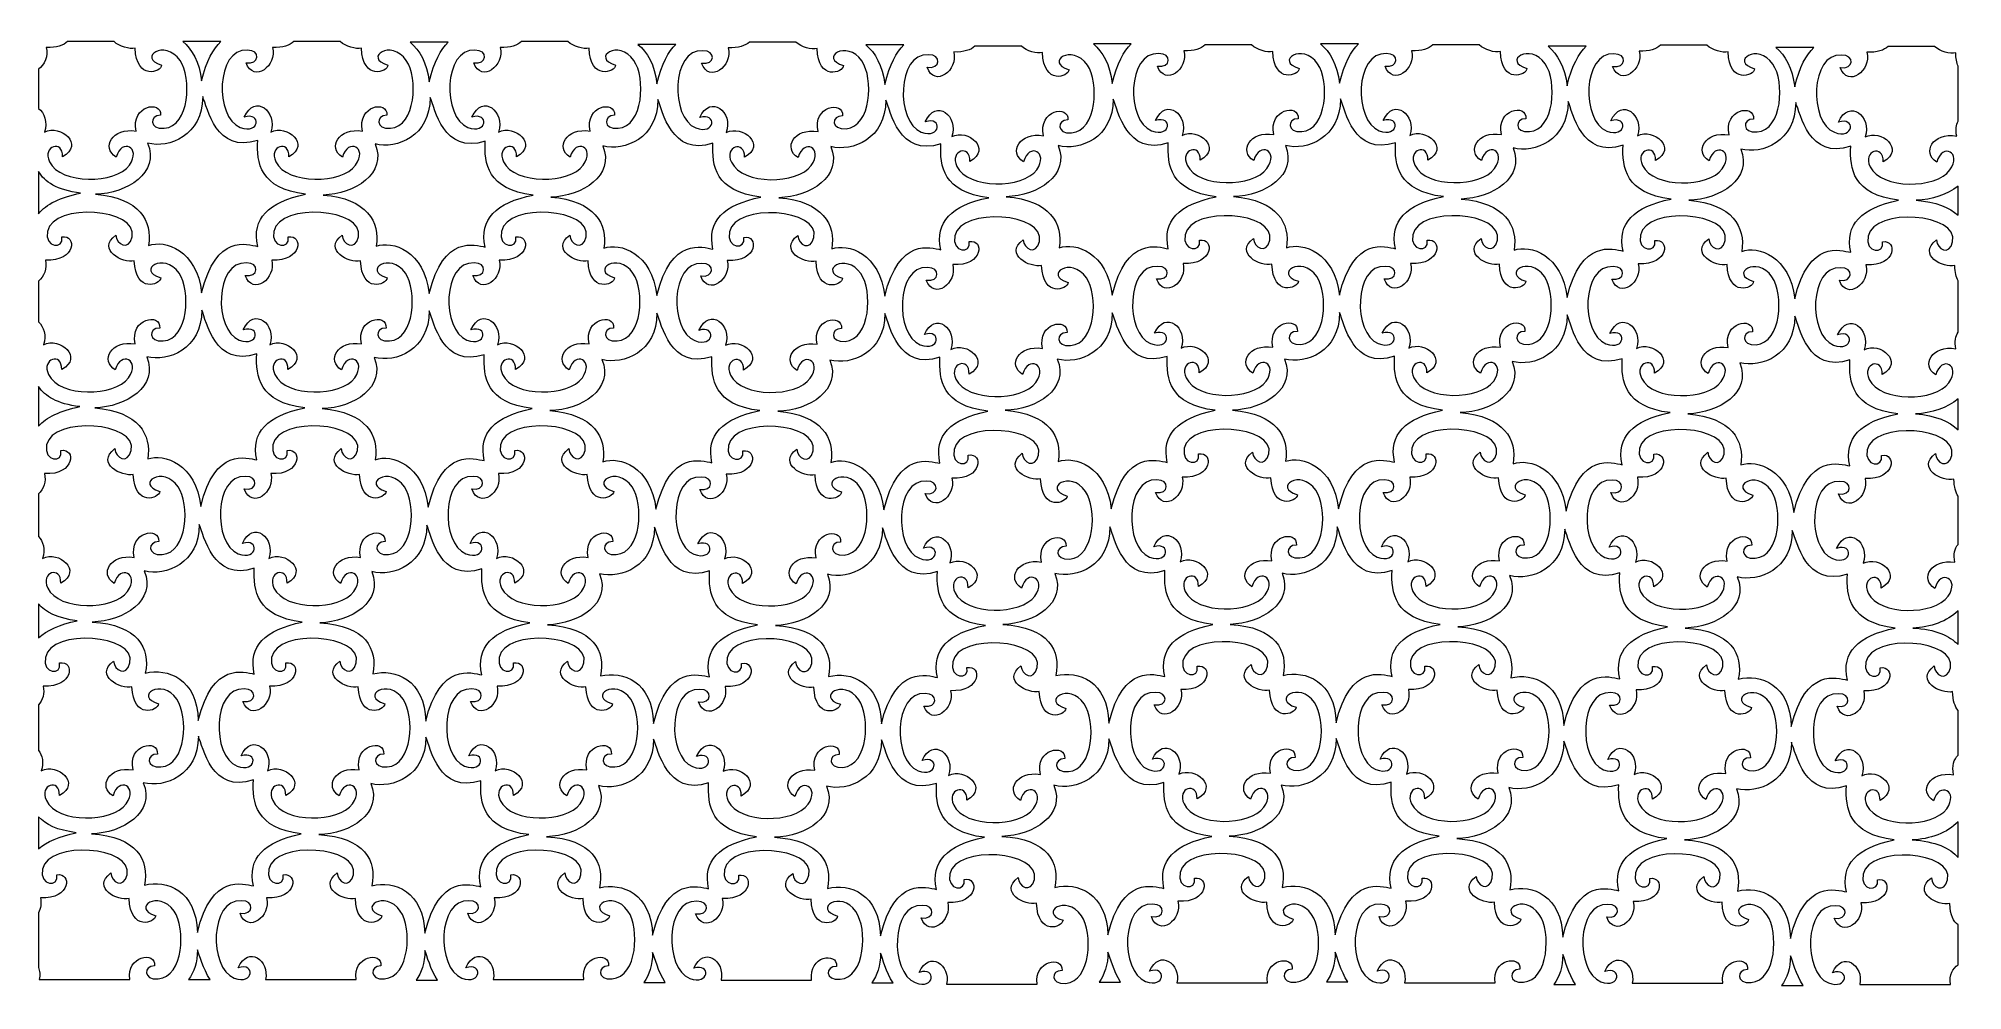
# Model space of a CAD drawing. Header units: millimetres. Extents: x -1200 to 1206, y -596 to 594.
import ezdxf

# ---------------------------------------------------------------- set-up
doc = ezdxf.new("R2010")
doc.units = ezdxf.units.MM
doc.header["$MEASUREMENT"] = 0
doc.layers.add('Layer 1', color=7, linetype='Continuous')

msp = doc.modelspace()

# ---------------------------------------------------------------- linework, layer by layer
at = {"layer": 'Layer 1', "color": 250, "lineweight": 20}
for points, knots in [([(-1200.05, 555.4331), (-1192.6678, 560.882), (-1187.3406, 571.7373), (-1190.2393, 582.7386), (-1177.3932, 582.0541), (-1168.7501, 585.3611), (-1163.5996, 589.9734), (-1163.5996, 589.9734), (-1105.5966, 589.9734), (-1105.5966, 589.9734), (-1098.6447, 583.5905), (-1086.4457, 580.04), (-1079.1637, 581.8685), (-1077.7259, 540.7293), (-1046.5661, 551.6058), (-1046.0324, 560.514), (-1077.6425, 569.921), (-1041.9394, 593.8008), (-1023.0953, 566.3249), (-1008.2377, 544.6662), (-1011.0765, 484.2838), (-1042.9001, 481.5822), (-1061.8575, 479.9727), (-1061.5873, 497.9959), (-1047.3067, 497.7555), (-1045.8689, 517.2147), (-1085.058, 510.2415), (-1077.8893, 477.9982), (-1108.0818, 483.0243), (-1121.8987, 457.0788), (-1102.8979, 445.4569), (-1096.1562, 470.0393), (-1070.6539, 457.5929), (-1086.4391, 435.5295), (-1103.4249, 411.7806), (-1172.2326, 410.8497), (-1186.203, 439.6459), (-1195.9002, 459.6344), (-1169.0837, 468.004), (-1169.8509, 445.8919), (-1142.0136, 461.0491), (-1172.136, 487.2441), (-1192.5744, 476.836), (-1188.2679, 489.176), (-1192.7645, 500.9135), (-1200.05, 506.3898), (-1200.05, 506.3898), (-1200.05, 555.4331), (-1200.05, 555.4331)], [0, 0, 0, 0, 0.0625, 0.0625, 0.0625, 0.125, 0.125, 0.125, 0.1875, 0.1875, 0.1875, 0.25, 0.25, 0.25, 0.3125, 0.3125, 0.3125, 0.375, 0.375, 0.375, 0.4375, 0.4375, 0.4375, 0.5, 0.5, 0.5, 0.5625, 0.5625, 0.5625, 0.625, 0.625, 0.625, 0.6875, 0.6875, 0.6875, 0.75, 0.75, 0.75, 0.8125, 0.8125, 0.8125, 0.875, 0.875, 0.875, 0.9375, 0.9375, 0.9375, 1, 1, 1, 1]), ([(-972.1343, 589.9734), (-981.3411, 581.19), (-989.9408, 566.0937), (-996.0287, 540.714), (-998.6906, 564.5603), (-1008.151, 580.4021), (-1019.6061, 589.9734), (-1019.6061, 589.9734), (-972.1343, 589.9734), (-972.1343, 589.9734)], [0, 0, 0, 0, 0.333333333, 0.333333333, 0.333333333, 0.666666667, 0.666666667, 0.666666667, 1, 1, 1, 1]), ([(-942.7658, 495.4311), (-921.0531, 502.5473), (-923.198, 473.1396), (-947.8629, 482.647), (-979.7599, 494.9444), (-978.5324, 581.8532), (-938.943, 579.109), (-922.1138, 579.9792), (-923.4481, 560.3405), (-940.5374, 563.5655), (-930.9904, 537.4709), (-901.2483, 559.7868), (-907.2995, 582.7386), (-894.4533, 582.0541), (-885.8102, 585.3611), (-880.6598, 589.9734), (-880.6598, 589.9734), (-822.6567, 589.9734), (-822.6567, 589.9734), (-815.705, 583.5905), (-803.5059, 580.04), (-796.2238, 581.8685), (-794.786, 540.7293), (-763.6262, 551.6058), (-763.0926, 560.514), (-794.7027, 569.921), (-758.9996, 593.8008), (-740.1556, 566.3249), (-725.2979, 544.6662), (-728.1367, 484.2838), (-759.9603, 481.5822), (-778.9176, 479.9727), (-778.6475, 497.9959), (-764.3669, 497.7555), (-762.9291, 517.2147), (-802.1182, 510.2415), (-794.9495, 477.9982), (-825.1419, 483.0243), (-838.9588, 457.0788), (-819.9581, 445.4569), (-813.2164, 470.0393), (-787.7142, 457.5929), (-803.4992, 435.5295), (-820.4851, 411.7806), (-889.2928, 410.8497), (-903.2632, 439.6459), (-912.9603, 459.6344), (-886.1438, 468.004), (-886.9111, 445.8919), (-859.0737, 461.0491), (-889.1961, 487.2441), (-909.6345, 476.836), (-900.7147, 502.4043), (-929.546, 525.4078), (-942.7658, 495.4311)], [0, 0, 0, 0, 0.055555556, 0.055555556, 0.055555556, 0.111111111, 0.111111111, 0.111111111, 0.166666667, 0.166666667, 0.166666667, 0.222222222, 0.222222222, 0.222222222, 0.277777778, 0.277777778, 0.277777778, 0.333333333, 0.333333333, 0.333333333, 0.388888889, 0.388888889, 0.388888889, 0.444444444, 0.444444444, 0.444444444, 0.5, 0.5, 0.5, 0.555555556, 0.555555556, 0.555555556, 0.611111111, 0.611111111, 0.611111111, 0.666666667, 0.666666667, 0.666666667, 0.722222222, 0.722222222, 0.722222222, 0.777777778, 0.777777778, 0.777777778, 0.833333333, 0.833333333, 0.833333333, 0.888888889, 0.888888889, 0.888888889, 0.944444444, 0.944444444, 0.944444444, 1, 1, 1, 1]), ([(-687.72, 589.0424), (-696.9269, 580.2591), (-705.5265, 565.1627), (-711.6144, 539.7831), (-714.2764, 563.6294), (-723.7367, 579.4711), (-735.1919, 589.0424), (-735.1919, 589.0424), (-687.72, 589.0424), (-687.72, 589.0424)], [0, 0, 0, 0, 0.333333333, 0.333333333, 0.333333333, 0.666666667, 0.666666667, 0.666666667, 1, 1, 1, 1]), ([(-658.1614, 495.4311), (-636.4486, 502.5473), (-638.5935, 473.1396), (-663.2585, 482.647), (-695.1555, 494.9444), (-693.9279, 581.8532), (-654.3385, 579.109), (-637.5094, 579.9792), (-638.8438, 560.3405), (-655.9331, 563.5655), (-646.386, 537.4709), (-616.6439, 559.7868), (-622.6951, 582.7386), (-609.8489, 582.0541), (-601.2058, 585.3611), (-596.0553, 589.9734), (-596.0553, 589.9734), (-538.0524, 589.9734), (-538.0524, 589.9734), (-531.1005, 583.5905), (-518.9015, 580.04), (-511.6193, 581.8685), (-510.1817, 540.7293), (-479.0219, 551.6058), (-478.4881, 560.514), (-510.0983, 569.921), (-474.3951, 593.8008), (-455.5511, 566.3249), (-440.6934, 544.6662), (-443.5322, 484.2838), (-475.3558, 481.5822), (-494.3132, 479.9727), (-494.043, 497.9959), (-479.7624, 497.7555), (-478.3247, 517.2147), (-517.5137, 510.2415), (-510.3451, 477.9982), (-540.5375, 483.0243), (-554.3544, 457.0788), (-535.3536, 445.4569), (-528.612, 470.0393), (-503.1097, 457.5929), (-518.8947, 435.5295), (-535.8807, 411.7806), (-604.6884, 410.8497), (-618.6588, 439.6459), (-628.356, 459.6344), (-601.5394, 468.004), (-602.3067, 445.8919), (-574.4694, 461.0491), (-604.5916, 487.2441), (-625.0302, 476.836), (-616.1102, 502.4043), (-644.9416, 525.4078), (-658.1614, 495.4311)], [0, 0, 0, 0, 0.055555556, 0.055555556, 0.055555556, 0.111111111, 0.111111111, 0.111111111, 0.166666667, 0.166666667, 0.166666667, 0.222222222, 0.222222222, 0.222222222, 0.277777778, 0.277777778, 0.277777778, 0.333333333, 0.333333333, 0.333333333, 0.388888889, 0.388888889, 0.388888889, 0.444444444, 0.444444444, 0.444444444, 0.5, 0.5, 0.5, 0.555555556, 0.555555556, 0.555555556, 0.611111111, 0.611111111, 0.611111111, 0.666666667, 0.666666667, 0.666666667, 0.722222222, 0.722222222, 0.722222222, 0.777777778, 0.777777778, 0.777777778, 0.833333333, 0.833333333, 0.833333333, 0.888888889, 0.888888889, 0.888888889, 0.944444444, 0.944444444, 0.944444444, 1, 1, 1, 1]), ([(-403.0055, 586.4807), (-412.2123, 577.6973), (-420.812, 562.601), (-426.8999, 537.2214), (-429.5618, 561.0676), (-439.0223, 576.9094), (-450.4774, 586.4807), (-450.4774, 586.4807), (-403.0055, 586.4807), (-403.0055, 586.4807)], [0, 0, 0, 0, 0.333333333, 0.333333333, 0.333333333, 0.666666667, 0.666666667, 0.666666667, 1, 1, 1, 1]), ([(-373.1701, 494.847), (-351.4573, 501.9631), (-353.6022, 472.5554), (-378.2672, 482.0629), (-410.1642, 494.3602), (-408.9366, 581.2691), (-369.3472, 578.5249), (-352.518, 579.395), (-353.8523, 559.7564), (-370.9418, 562.9813), (-361.3946, 536.8868), (-331.6526, 559.2027), (-337.7038, 582.1545), (-324.8575, 581.4699), (-316.2144, 584.777), (-311.064, 589.3893), (-311.064, 589.3893), (-253.0609, 589.3893), (-253.0609, 589.3893), (-246.1092, 583.0063), (-233.9101, 579.4559), (-226.628, 581.2843), (-225.1903, 540.1451), (-194.0306, 551.0217), (-193.4968, 559.9298), (-225.1069, 569.3369), (-189.4038, 593.2166), (-170.5598, 565.7407), (-155.7021, 544.082), (-158.5409, 483.6997), (-190.3645, 480.9981), (-209.3219, 479.3886), (-209.0517, 497.4117), (-194.7711, 497.1714), (-193.3333, 516.6305), (-232.5224, 509.6574), (-225.3538, 477.4141), (-255.5461, 482.4402), (-269.3631, 456.4947), (-250.3623, 444.8727), (-243.6207, 469.4552), (-218.1184, 457.0088), (-233.9034, 434.9454), (-250.8893, 411.1965), (-319.697, 410.2655), (-333.6674, 439.0618), (-343.3646, 459.0502), (-316.548, 467.4199), (-317.3153, 445.3078), (-289.478, 460.4649), (-319.6003, 486.66), (-340.0388, 476.2519), (-331.1189, 501.8202), (-359.9503, 524.8237), (-373.1701, 494.847)], [0, 0, 0, 0, 0.055555556, 0.055555556, 0.055555556, 0.111111111, 0.111111111, 0.111111111, 0.166666667, 0.166666667, 0.166666667, 0.222222222, 0.222222222, 0.222222222, 0.277777778, 0.277777778, 0.277777778, 0.333333333, 0.333333333, 0.333333333, 0.388888889, 0.388888889, 0.388888889, 0.444444444, 0.444444444, 0.444444444, 0.5, 0.5, 0.5, 0.555555556, 0.555555556, 0.555555556, 0.611111111, 0.611111111, 0.611111111, 0.666666667, 0.666666667, 0.666666667, 0.722222222, 0.722222222, 0.722222222, 0.777777778, 0.777777778, 0.777777778, 0.833333333, 0.833333333, 0.833333333, 0.888888889, 0.888888889, 0.888888889, 0.944444444, 0.944444444, 0.944444444, 1, 1, 1, 1]), ([(-118.0175, 585.7293), (-127.2243, 576.9459), (-135.8241, 561.8495), (-141.9119, 536.4699), (-144.5738, 560.3162), (-154.0342, 576.1579), (-165.4893, 585.7293), (-165.4893, 585.7293), (-118.0175, 585.7293), (-118.0175, 585.7293)], [0, 0, 0, 0, 0.333333333, 0.333333333, 0.333333333, 0.666666667, 0.666666667, 0.666666667, 1, 1, 1, 1]), ([(-91.251, 489.6811), (-69.5382, 496.7972), (-71.6832, 467.3895), (-96.3481, 476.8969), (-128.2451, 489.1942), (-127.0175, 576.1032), (-87.4282, 573.3589), (-70.599, 574.229), (-71.9333, 554.5904), (-89.0226, 557.8153), (-79.4756, 531.7208), (-49.7335, 554.0367), (-55.7846, 576.9885), (-42.9385, 576.3039), (-34.2954, 579.611), (-29.1449, 584.2233), (-29.1449, 584.2233), (28.8581, 584.2233), (28.8581, 584.2233), (35.81, 577.8403), (48.009, 574.2899), (55.291, 576.1183), (56.7288, 534.9791), (87.8886, 545.8557), (88.4223, 554.7639), (56.8122, 564.1709), (92.5153, 588.0506), (111.3594, 560.5748), (126.217, 538.916), (123.3782, 478.5337), (91.5546, 475.8321), (72.5972, 474.2226), (72.8674, 492.2458), (87.148, 492.0054), (88.5858, 511.4645), (49.3966, 504.4914), (56.5654, 472.2482), (26.3729, 477.2742), (12.556, 451.3287), (31.5568, 439.7067), (38.2985, 464.2892), (63.8007, 451.8428), (48.0156, 429.7794), (31.0298, 406.0305), (-37.778, 405.0996), (-51.7483, 433.8958), (-61.4455, 453.8842), (-34.629, 462.2539), (-35.3962, 440.1418), (-7.5589, 455.299), (-37.6813, 481.494), (-58.1197, 471.0859), (-49.1997, 496.6542), (-78.0311, 519.6577), (-91.251, 489.6811)], [0, 0, 0, 0, 0.055555556, 0.055555556, 0.055555556, 0.111111111, 0.111111111, 0.111111111, 0.166666667, 0.166666667, 0.166666667, 0.222222222, 0.222222222, 0.222222222, 0.277777778, 0.277777778, 0.277777778, 0.333333333, 0.333333333, 0.333333333, 0.388888889, 0.388888889, 0.388888889, 0.444444444, 0.444444444, 0.444444444, 0.5, 0.5, 0.5, 0.555555556, 0.555555556, 0.555555556, 0.611111111, 0.611111111, 0.611111111, 0.666666667, 0.666666667, 0.666666667, 0.722222222, 0.722222222, 0.722222222, 0.777777778, 0.777777778, 0.777777778, 0.833333333, 0.833333333, 0.833333333, 0.888888889, 0.888888889, 0.888888889, 0.944444444, 0.944444444, 0.944444444, 1, 1, 1, 1]), ([(166.3134, 586.9158), (157.1065, 578.1324), (148.5069, 563.0361), (142.419, 537.6565), (139.757, 561.5027), (130.2967, 577.3444), (118.8415, 586.9158), (118.8415, 586.9158), (166.3134, 586.9158), (166.3134, 586.9158)], [0, 0, 0, 0, 0.333333333, 0.333333333, 0.333333333, 0.666666667, 0.666666667, 0.666666667, 1, 1, 1, 1]), ([(196.6826, 491.1961), (218.3954, 498.3123), (216.2505, 468.9046), (191.5855, 478.412), (159.6885, 490.7093), (160.9161, 577.6183), (200.5055, 574.874), (217.3346, 575.7441), (216.0002, 556.1055), (198.9109, 559.3305), (208.458, 533.2358), (238.2, 555.5518), (232.1489, 578.5036), (244.995, 577.819), (253.6381, 581.1261), (258.7887, 585.7384), (258.7887, 585.7384), (316.7916, 585.7384), (316.7916, 585.7384), (323.7435, 579.3555), (335.9426, 575.805), (343.2246, 577.6335), (344.6623, 536.4943), (375.8221, 547.3708), (376.3559, 556.2789), (344.7457, 565.686), (380.4489, 589.5657), (399.2929, 562.0899), (414.1505, 540.4311), (411.3118, 480.0488), (379.4882, 477.3472), (360.5308, 475.7378), (360.801, 493.7609), (375.0816, 493.5205), (376.5193, 512.9796), (337.3303, 506.0065), (344.4989, 473.7633), (314.3064, 478.7893), (300.4896, 452.8438), (319.4903, 441.2218), (326.232, 465.8044), (351.7343, 453.358), (335.9492, 431.2945), (318.9633, 407.5457), (250.1556, 406.6146), (236.1852, 435.4109), (226.488, 455.3994), (253.3045, 463.769), (252.5373, 441.6569), (280.3746, 456.8141), (250.2523, 483.0091), (229.8138, 472.6011), (238.7338, 498.1693), (209.9024, 521.1728), (196.6826, 491.1961)], [0, 0, 0, 0, 0.055555556, 0.055555556, 0.055555556, 0.111111111, 0.111111111, 0.111111111, 0.166666667, 0.166666667, 0.166666667, 0.222222222, 0.222222222, 0.222222222, 0.277777778, 0.277777778, 0.277777778, 0.333333333, 0.333333333, 0.333333333, 0.388888889, 0.388888889, 0.388888889, 0.444444444, 0.444444444, 0.444444444, 0.5, 0.5, 0.5, 0.555555556, 0.555555556, 0.555555556, 0.611111111, 0.611111111, 0.611111111, 0.666666667, 0.666666667, 0.666666667, 0.722222222, 0.722222222, 0.722222222, 0.777777778, 0.777777778, 0.777777778, 0.833333333, 0.833333333, 0.833333333, 0.888888889, 0.888888889, 0.888888889, 0.944444444, 0.944444444, 0.944444444, 1, 1, 1, 1]), ([(450.4307, 587.0497), (441.224, 578.2663), (432.6242, 563.1699), (426.5364, 537.7903), (423.8744, 561.6366), (414.4141, 577.4783), (402.9589, 587.0497), (402.9589, 587.0497), (450.4307, 587.0497), (450.4307, 587.0497)], [0, 0, 0, 0, 0.333333333, 0.333333333, 0.333333333, 0.666666667, 0.666666667, 0.666666667, 1, 1, 1, 1]), ([(481.287, 491.1961), (502.9997, 498.3123), (500.8548, 468.9046), (476.1899, 478.412), (444.2929, 490.7093), (445.5205, 577.6183), (485.1098, 574.874), (501.9389, 575.7441), (500.6047, 556.1055), (483.5153, 559.3305), (493.0624, 533.2358), (522.8044, 555.5518), (516.7533, 578.5036), (529.5995, 577.819), (538.2426, 581.1261), (543.3931, 585.7384), (543.3931, 585.7384), (601.3961, 585.7384), (601.3961, 585.7384), (608.3479, 579.3555), (620.547, 575.805), (627.829, 577.6335), (629.2668, 536.4943), (660.4265, 547.3708), (660.9602, 556.2789), (629.3502, 565.686), (665.0533, 589.5657), (683.8972, 562.0899), (698.7549, 540.4311), (695.9162, 480.0488), (664.0926, 477.3472), (645.1352, 475.7378), (645.4054, 493.7609), (659.686, 493.5205), (661.1237, 512.9796), (621.9346, 506.0065), (629.1033, 473.7633), (598.9109, 478.7893), (585.094, 452.8438), (604.0947, 441.2218), (610.8364, 465.8044), (636.3386, 453.358), (620.5536, 431.2945), (603.5676, 407.5457), (534.76, 406.6146), (520.7897, 435.4109), (511.0925, 455.3994), (537.909, 463.769), (537.1418, 441.6569), (564.9791, 456.8141), (534.8567, 483.0091), (514.4182, 472.6011), (523.3382, 498.1693), (494.5068, 521.1728), (481.287, 491.1961)], [0, 0, 0, 0, 0.055555556, 0.055555556, 0.055555556, 0.111111111, 0.111111111, 0.111111111, 0.166666667, 0.166666667, 0.166666667, 0.222222222, 0.222222222, 0.222222222, 0.277777778, 0.277777778, 0.277777778, 0.333333333, 0.333333333, 0.333333333, 0.388888889, 0.388888889, 0.388888889, 0.444444444, 0.444444444, 0.444444444, 0.5, 0.5, 0.5, 0.555555556, 0.555555556, 0.555555556, 0.611111111, 0.611111111, 0.611111111, 0.666666667, 0.666666667, 0.666666667, 0.722222222, 0.722222222, 0.722222222, 0.777777778, 0.777777778, 0.777777778, 0.833333333, 0.833333333, 0.833333333, 0.888888889, 0.888888889, 0.888888889, 0.944444444, 0.944444444, 0.944444444, 1, 1, 1, 1]), ([(735.0352, 584.0194), (725.8283, 575.2361), (717.2287, 560.1398), (711.1408, 534.7601), (708.4788, 558.6064), (699.0185, 574.4481), (687.5633, 584.0194), (687.5633, 584.0194), (735.0352, 584.0194), (735.0352, 584.0194)], [0, 0, 0, 0, 0.333333333, 0.333333333, 0.333333333, 0.666666667, 0.666666667, 0.666666667, 1, 1, 1, 1]), ([(765.928, 490.8341), (787.6409, 497.9502), (785.4959, 468.5425), (760.8309, 478.05), (728.934, 490.3473), (730.1615, 577.2562), (769.7509, 574.512), (786.5801, 575.3821), (785.2458, 555.7435), (768.1564, 558.9684), (777.7035, 532.8739), (807.4456, 555.1898), (801.3944, 578.1416), (814.2406, 577.457), (822.8837, 580.7641), (828.0341, 585.3764), (828.0341, 585.3764), (886.0372, 585.3764), (886.0372, 585.3764), (892.989, 578.9934), (905.188, 575.443), (912.4701, 577.2714), (913.9079, 536.1322), (945.0677, 547.0088), (945.6014, 555.9169), (913.9912, 565.324), (949.6943, 589.2037), (968.5384, 561.7278), (983.3961, 540.0691), (980.5572, 479.6868), (948.7336, 476.9851), (929.7762, 475.3757), (930.0464, 493.3988), (944.327, 493.1584), (945.7648, 512.6176), (906.5757, 505.6444), (913.7444, 473.4012), (883.552, 478.4272), (869.735, 452.4818), (888.7359, 440.8598), (895.4775, 465.4423), (920.9798, 452.9959), (905.1947, 430.9324), (888.2088, 407.1836), (819.4011, 406.2526), (805.4307, 435.0489), (795.7336, 455.0373), (822.5501, 463.407), (821.7828, 441.2949), (849.6202, 456.452), (819.4978, 482.647), (799.0594, 472.239), (807.9793, 497.8072), (779.1479, 520.8108), (765.928, 490.8341)], [0, 0, 0, 0, 0.055555556, 0.055555556, 0.055555556, 0.111111111, 0.111111111, 0.111111111, 0.166666667, 0.166666667, 0.166666667, 0.222222222, 0.222222222, 0.222222222, 0.277777778, 0.277777778, 0.277777778, 0.333333333, 0.333333333, 0.333333333, 0.388888889, 0.388888889, 0.388888889, 0.444444444, 0.444444444, 0.444444444, 0.5, 0.5, 0.5, 0.555555556, 0.555555556, 0.555555556, 0.611111111, 0.611111111, 0.611111111, 0.666666667, 0.666666667, 0.666666667, 0.722222222, 0.722222222, 0.722222222, 0.777777778, 0.777777778, 0.777777778, 0.833333333, 0.833333333, 0.833333333, 0.888888889, 0.888888889, 0.888888889, 0.944444444, 0.944444444, 0.944444444, 1, 1, 1, 1]), ([(1019.6396, 582.5044), (1010.4328, 573.721), (1001.833, 558.6246), (995.7452, 533.245), (993.0833, 557.0913), (983.6229, 572.933), (972.1677, 582.5044), (972.1677, 582.5044), (1019.6396, 582.5044), (1019.6396, 582.5044)], [0, 0, 0, 0, 0.333333333, 0.333333333, 0.333333333, 0.666666667, 0.666666667, 0.666666667, 1, 1, 1, 1]), ([(1050.5325, 489.319), (1072.2453, 496.4351), (1070.1004, 467.0274), (1045.4354, 476.5349), (1013.5384, 488.8322), (1014.766, 575.7411), (1054.3554, 572.9969), (1071.1845, 573.867), (1069.8501, 554.2283), (1052.7608, 557.4533), (1062.3079, 531.3587), (1092.05, 553.6747), (1085.9988, 576.6265), (1098.845, 575.9419), (1107.4881, 579.249), (1112.6386, 583.8612), (1112.6386, 583.8612), (1170.6415, 583.8612), (1170.6415, 583.8612), (1177.5934, 577.4783), (1189.7925, 573.9278), (1197.0745, 575.7563), (1197.3114, 568.9444), (1198.3554, 563.5594), (1199.95, 559.3548), (1199.95, 559.3548), (1199.95, 490.6272), (1199.95, 490.6272), (1197.5649, 485.8294), (1196.6375, 479.5803), (1198.3488, 471.8861), (1168.1564, 476.9121), (1154.3395, 450.9666), (1173.3403, 439.3447), (1180.0819, 463.9272), (1205.5842, 451.4808), (1189.7991, 429.4174), (1172.8132, 405.6685), (1104.0055, 404.7375), (1090.0351, 433.5337), (1080.3379, 453.5223), (1107.1545, 461.8919), (1106.3872, 439.7797), (1134.2245, 454.937), (1104.1023, 481.1319), (1083.6637, 470.7239), (1092.5837, 496.2921), (1063.7523, 519.2956), (1050.5325, 489.319)], [0, 0, 0, 0, 0.0625, 0.0625, 0.0625, 0.125, 0.125, 0.125, 0.1875, 0.1875, 0.1875, 0.25, 0.25, 0.25, 0.3125, 0.3125, 0.3125, 0.375, 0.375, 0.375, 0.4375, 0.4375, 0.4375, 0.5, 0.5, 0.5, 0.5625, 0.5625, 0.5625, 0.625, 0.625, 0.625, 0.6875, 0.6875, 0.6875, 0.75, 0.75, 0.75, 0.8125, 0.8125, 0.8125, 0.875, 0.875, 0.875, 0.9375, 0.9375, 0.9375, 1, 1, 1, 1]), ([(-1128.5536, 399.0726), (-1089.051, 400.2348), (-1048.2741, 425.803), (-1063.5654, 462.9932), (-1036.8056, 456.0201), (-994.7543, 472.2907), (-994.7543, 521.1029), (-988.89, 507.6281), (-978.1888, 449.0469), (-925.9433, 466.4797), (-927.2543, 438.5111), (-923.3948, 406.0457), (-866.0522, 399.0726), (-912.7135, 389.34), (-933.589, 368.8556), (-925.9433, 333.9898), (-938.6861, 336.3142), (-978.1888, 350.2604), (-996.0287, 275.8802), (-1001.9864, 329.2467), (-1041.9394, 342.5176), (-1062.2911, 335.152), (-1057.3842, 365.7127), (-1073.5528, 394.5181), (-1128.5536, 399.0726)], [0, 0, 0, 0, 0.125, 0.125, 0.125, 0.25, 0.25, 0.25, 0.375, 0.375, 0.375, 0.5, 0.5, 0.5, 0.625, 0.625, 0.625, 0.75, 0.75, 0.75, 0.875, 0.875, 0.875, 1, 1, 1, 1]), ([(-844.1393, 398.1416), (-804.6367, 399.3038), (-763.8598, 424.872), (-779.1511, 462.0622), (-752.3913, 455.089), (-710.3401, 471.3598), (-710.3401, 520.1718), (-704.4758, 506.6971), (-693.7745, 448.1159), (-641.5291, 465.5488), (-642.84, 437.5801), (-638.9805, 405.1148), (-581.638, 398.1416), (-628.2992, 388.409), (-649.1748, 367.9246), (-641.5291, 333.0588), (-654.2719, 335.3832), (-693.7745, 349.3295), (-711.6144, 274.9492), (-717.5722, 328.3158), (-757.5251, 341.5866), (-777.8769, 334.221), (-772.9698, 364.7818), (-789.1386, 393.5872), (-844.1393, 398.1416)], [0, 0, 0, 0, 0.125, 0.125, 0.125, 0.25, 0.25, 0.25, 0.375, 0.375, 0.375, 0.5, 0.5, 0.5, 0.625, 0.625, 0.625, 0.75, 0.75, 0.75, 0.875, 0.875, 0.875, 1, 1, 1, 1]), ([(-559.4249, 395.5799), (-519.9222, 396.7421), (-479.1453, 422.3104), (-494.4367, 459.5005), (-467.6768, 452.5274), (-425.6256, 468.7981), (-425.6256, 517.6102), (-419.7613, 504.1354), (-409.06, 445.5542), (-356.8146, 462.9871), (-358.1256, 435.0184), (-354.266, 402.5531), (-296.9235, 395.5799), (-343.5847, 385.8473), (-364.4602, 365.3629), (-356.8146, 330.4971), (-369.5573, 332.8215), (-409.06, 346.7678), (-426.8999, 272.3875), (-432.8577, 325.754), (-472.8106, 339.025), (-493.1623, 331.6593), (-488.2554, 362.2201), (-504.424, 391.0254), (-559.4249, 395.5799)], [0, 0, 0, 0, 0.125, 0.125, 0.125, 0.25, 0.25, 0.25, 0.375, 0.375, 0.375, 0.5, 0.5, 0.5, 0.625, 0.625, 0.625, 0.75, 0.75, 0.75, 0.875, 0.875, 0.875, 1, 1, 1, 1]), ([(-274.4368, 394.8285), (-234.9342, 395.9907), (-194.1573, 421.5589), (-209.4486, 458.749), (-182.6887, 451.7759), (-140.6376, 468.0466), (-140.6376, 516.8587), (-134.7732, 503.384), (-124.072, 444.8027), (-71.8265, 462.2356), (-73.1376, 434.2669), (-69.278, 401.8016), (-11.9354, 394.8285), (-58.5968, 385.0958), (-79.4722, 364.6114), (-71.8265, 329.7456), (-84.5693, 332.07), (-124.072, 346.0163), (-141.9119, 271.636), (-147.8696, 325.0025), (-187.8226, 338.2735), (-208.1743, 330.9079), (-203.2674, 361.4686), (-219.436, 390.274), (-274.4368, 394.8285)], [0, 0, 0, 0, 0.125, 0.125, 0.125, 0.25, 0.25, 0.25, 0.375, 0.375, 0.375, 0.5, 0.5, 0.5, 0.625, 0.625, 0.625, 0.75, 0.75, 0.75, 0.875, 0.875, 0.875, 1, 1, 1, 1]), ([(9.8941, 396.015), (49.3966, 397.1771), (90.1736, 422.7454), (74.8823, 459.9356), (101.6421, 452.9624), (143.6933, 469.2332), (143.6933, 518.0452), (149.5576, 504.5705), (160.2589, 445.9893), (212.5043, 463.4222), (211.1934, 435.4535), (215.0528, 402.9881), (272.3954, 396.015), (225.7341, 386.2823), (204.8586, 365.798), (212.5043, 330.9322), (199.7615, 333.2565), (160.2589, 347.2029), (142.419, 272.8225), (136.4612, 326.1891), (96.5083, 339.46), (76.1565, 332.0944), (81.0635, 362.6552), (64.8948, 391.4605), (9.8941, 396.015)], [0, 0, 0, 0, 0.125, 0.125, 0.125, 0.25, 0.25, 0.25, 0.375, 0.375, 0.375, 0.5, 0.5, 0.5, 0.625, 0.625, 0.625, 0.75, 0.75, 0.75, 0.875, 0.875, 0.875, 1, 1, 1, 1]), ([(294.0114, 396.1488), (333.5141, 397.3111), (374.291, 422.8793), (358.9997, 460.0694), (385.7594, 453.0963), (427.8107, 469.367), (427.8107, 518.1791), (433.675, 504.7044), (444.3763, 446.1231), (496.6217, 463.556), (495.3107, 435.5873), (499.1702, 403.122), (556.5128, 396.1488), (509.8515, 386.4163), (488.976, 365.9318), (496.6217, 331.066), (483.8789, 333.3904), (444.3763, 347.3367), (426.5364, 272.9564), (420.5787, 326.3229), (380.6256, 339.5939), (360.2739, 332.2283), (365.1809, 362.789), (349.0122, 391.5944), (294.0114, 396.1488)], [0, 0, 0, 0, 0.125, 0.125, 0.125, 0.25, 0.25, 0.25, 0.375, 0.375, 0.375, 0.5, 0.5, 0.5, 0.625, 0.625, 0.625, 0.75, 0.75, 0.75, 0.875, 0.875, 0.875, 1, 1, 1, 1]), ([(578.6159, 393.1186), (618.1184, 394.2808), (658.8953, 419.849), (643.604, 457.0392), (670.3639, 450.0661), (712.4151, 466.3368), (712.4151, 515.1489), (718.2794, 501.6741), (728.9807, 443.0929), (781.2261, 460.5258), (779.9152, 432.5571), (783.7747, 400.0918), (841.1172, 393.1186), (794.4559, 383.386), (773.5804, 362.9016), (781.2261, 328.0358), (768.4833, 330.3602), (728.9807, 344.3065), (711.1408, 269.9262), (705.183, 323.2928), (665.2301, 336.5636), (644.8783, 329.198), (649.7852, 359.7589), (633.6166, 388.5642), (578.6159, 393.1186)], [0, 0, 0, 0, 0.125, 0.125, 0.125, 0.25, 0.25, 0.25, 0.375, 0.375, 0.375, 0.5, 0.5, 0.5, 0.625, 0.625, 0.625, 0.75, 0.75, 0.75, 0.875, 0.875, 0.875, 1, 1, 1, 1]), ([(863.2202, 391.6035), (902.7229, 392.7657), (943.4998, 418.3339), (928.2084, 455.5241), (954.9683, 448.5509), (997.0194, 464.8217), (997.0194, 513.6337), (1002.8839, 500.159), (1013.5851, 441.5778), (1065.8305, 459.0107), (1064.5195, 431.042), (1068.3791, 398.5767), (1125.7216, 391.6035), (1079.0603, 381.8709), (1058.1849, 361.3865), (1065.8305, 326.5207), (1053.0878, 328.8451), (1013.5851, 342.7914), (995.7452, 268.411), (989.7875, 321.7776), (949.8345, 335.0485), (929.4828, 327.6829), (934.3897, 358.2437), (918.2211, 387.0491), (863.2202, 391.6035)], [0, 0, 0, 0, 0.125, 0.125, 0.125, 0.25, 0.25, 0.25, 0.375, 0.375, 0.375, 0.5, 0.5, 0.5, 0.625, 0.625, 0.625, 0.75, 0.75, 0.75, 0.875, 0.875, 0.875, 1, 1, 1, 1]), ([(-1200.05, 427.6771), (-1192.3143, 414.5949), (-1176.9595, 404.1899), (-1147.3275, 400.5877), (-1172.6196, 395.3122), (-1190.3461, 386.8848), (-1200.05, 374.7122), (-1200.05, 374.7122), (-1200.05, 427.6771), (-1200.05, 427.6771)], [0, 0, 0, 0, 0.333333333, 0.333333333, 0.333333333, 0.666666667, 0.666666667, 0.666666667, 1, 1, 1, 1]), ([(1147.8247, 391.6035), (1167.129, 392.1724), (1186.7302, 398.5645), (1199.95, 409.2981), (1199.95, 409.2981), (1199.95, 372.905), (1199.95, 372.905), (1189.2988, 382.6589), (1172.4696, 389.562), (1147.8247, 391.6035)], [0, 0, 0, 0, 0.333333333, 0.333333333, 0.333333333, 0.666666667, 0.666666667, 0.666666667, 1, 1, 1, 1]), ([(-1200.05, 290.4501), (-1193.2916, 296.1425), (-1188.6648, 306.4258), (-1191.4102, 316.8368), (-1152.5114, 314.7649), (-1152.0711, 349.3265), (-1170.8083, 345.7486), (-1167.3624, 329.9251), (-1193.0281, 331.4646), (-1188.6482, 352.7218), (-1181.1326, 389.194), (-1074.6636, 381.4389), (-1082.9898, 345.7486), (-1087.1696, 327.832), (-1102.6878, 336.3081), (-1103.2715, 348.073), (-1127.7897, 329.4901), (-1094.6151, 312.3827), (-1080.3345, 315.9666), (-1078.8968, 274.8274), (-1047.737, 285.704), (-1047.2033, 294.6121), (-1078.8134, 304.0192), (-1043.1102, 327.8989), (-1024.2663, 300.4231), (-1009.4086, 278.7643), (-1012.2473, 218.382), (-1044.0709, 215.6804), (-1063.0283, 214.0709), (-1062.7581, 232.0941), (-1048.4775, 231.8537), (-1047.0398, 251.3128), (-1086.2289, 244.3397), (-1079.0602, 212.0965), (-1109.2526, 217.1225), (-1123.0695, 191.177), (-1104.0688, 179.555), (-1097.3271, 204.1375), (-1071.8249, 191.6912), (-1087.6099, 169.6277), (-1104.5958, 145.8788), (-1173.4036, 144.9478), (-1187.3739, 173.7441), (-1197.0711, 193.7325), (-1170.2545, 202.1022), (-1171.0218, 179.9901), (-1143.1845, 195.1473), (-1173.3068, 221.3423), (-1193.7453, 210.9342), (-1189.6756, 222.5987), (-1193.4718, 233.7187), (-1200.05, 239.5297), (-1200.05, 239.5297), (-1200.05, 290.4501), (-1200.05, 290.4501)], [0, 0, 0, 0, 0.055555556, 0.055555556, 0.055555556, 0.111111111, 0.111111111, 0.111111111, 0.166666667, 0.166666667, 0.166666667, 0.222222222, 0.222222222, 0.222222222, 0.277777778, 0.277777778, 0.277777778, 0.333333333, 0.333333333, 0.333333333, 0.388888889, 0.388888889, 0.388888889, 0.444444444, 0.444444444, 0.444444444, 0.5, 0.5, 0.5, 0.555555556, 0.555555556, 0.555555556, 0.611111111, 0.611111111, 0.611111111, 0.666666667, 0.666666667, 0.666666667, 0.722222222, 0.722222222, 0.722222222, 0.777777778, 0.777777778, 0.777777778, 0.833333333, 0.833333333, 0.833333333, 0.888888889, 0.888888889, 0.888888889, 0.944444444, 0.944444444, 0.944444444, 1, 1, 1, 1]), ([(-943.9367, 229.5294), (-922.2239, 236.6455), (-924.3688, 207.2378), (-949.0338, 216.7452), (-980.9307, 229.0425), (-979.7032, 315.9515), (-940.1138, 313.2072), (-923.2847, 314.0773), (-924.619, 294.4387), (-941.7084, 297.6636), (-932.1613, 271.569), (-902.4192, 293.885), (-908.4704, 316.8368), (-869.5715, 314.7649), (-869.1312, 349.3265), (-887.8684, 345.7486), (-884.4225, 329.9251), (-910.0882, 331.4646), (-905.7083, 352.7218), (-898.1928, 389.194), (-791.7238, 381.4389), (-800.05, 345.7486), (-804.2298, 327.832), (-819.7479, 336.3081), (-820.3316, 348.073), (-844.8499, 329.4901), (-811.6752, 312.3827), (-797.3946, 315.9666), (-795.957, 274.8274), (-764.7971, 285.704), (-764.2634, 294.6121), (-795.8736, 304.0192), (-760.1704, 327.8989), (-741.3264, 300.4231), (-726.4687, 278.7643), (-729.3075, 218.382), (-761.1311, 215.6804), (-780.0885, 214.0709), (-779.8183, 232.0941), (-765.5377, 231.8537), (-764.1, 251.3128), (-803.289, 244.3397), (-796.1204, 212.0965), (-826.3128, 217.1225), (-840.1297, 191.177), (-821.1289, 179.555), (-814.3873, 204.1375), (-788.885, 191.6912), (-804.67, 169.6277), (-821.656, 145.8788), (-890.4637, 144.9478), (-904.4341, 173.7441), (-914.1313, 193.7325), (-887.3147, 202.1022), (-888.082, 179.9901), (-860.2446, 195.1473), (-890.3669, 221.3423), (-910.8054, 210.9342), (-901.8855, 236.5025), (-930.7169, 259.506), (-943.9367, 229.5294)], [0, 0, 0, 0, 0.05, 0.05, 0.05, 0.1, 0.1, 0.1, 0.15, 0.15, 0.15, 0.2, 0.2, 0.2, 0.25, 0.25, 0.25, 0.3, 0.3, 0.3, 0.35, 0.35, 0.35, 0.4, 0.4, 0.4, 0.45, 0.45, 0.45, 0.5, 0.5, 0.5, 0.55, 0.55, 0.55, 0.6, 0.6, 0.6, 0.65, 0.65, 0.65, 0.7, 0.7, 0.7, 0.75, 0.75, 0.75, 0.8, 0.8, 0.8, 0.85, 0.85, 0.85, 0.9, 0.9, 0.9, 0.95, 0.95, 0.95, 1, 1, 1, 1]), ([(-659.3323, 229.5294), (-637.6195, 236.6455), (-639.7644, 207.2378), (-664.4294, 216.7452), (-696.3264, 229.0425), (-695.0988, 315.9515), (-655.5094, 313.2072), (-638.6803, 314.0773), (-640.0146, 294.4387), (-657.104, 297.6636), (-647.5568, 271.569), (-617.8148, 293.885), (-623.866, 316.8368), (-584.9671, 314.7649), (-584.5268, 349.3265), (-603.2641, 345.7486), (-599.8182, 329.9251), (-625.4838, 331.4646), (-621.104, 352.7218), (-613.5883, 389.194), (-507.1194, 381.4389), (-515.4455, 345.7486), (-519.6253, 327.832), (-535.1435, 336.3081), (-535.7273, 348.073), (-560.2454, 329.4901), (-527.0709, 312.3827), (-512.7903, 315.9666), (-511.3525, 274.8274), (-480.1928, 285.704), (-479.659, 294.6121), (-511.2691, 304.0192), (-475.566, 327.8989), (-456.722, 300.4231), (-441.8643, 278.7643), (-444.7031, 218.382), (-476.5267, 215.6804), (-495.4841, 214.0709), (-495.2139, 232.0941), (-480.9333, 231.8537), (-479.4955, 251.3128), (-518.6846, 244.3397), (-511.516, 212.0965), (-541.7084, 217.1225), (-555.5253, 191.177), (-536.5245, 179.555), (-529.7829, 204.1375), (-504.2806, 191.6912), (-520.0657, 169.6277), (-537.0516, 145.8788), (-605.8592, 144.9478), (-619.8296, 173.7441), (-629.5269, 193.7325), (-602.7103, 202.1022), (-603.4775, 179.9901), (-575.6402, 195.1473), (-605.7626, 221.3423), (-626.2011, 210.9342), (-617.2811, 236.5025), (-646.1125, 259.506), (-659.3323, 229.5294)], [0, 0, 0, 0, 0.05, 0.05, 0.05, 0.1, 0.1, 0.1, 0.15, 0.15, 0.15, 0.2, 0.2, 0.2, 0.25, 0.25, 0.25, 0.3, 0.3, 0.3, 0.35, 0.35, 0.35, 0.4, 0.4, 0.4, 0.45, 0.45, 0.45, 0.5, 0.5, 0.5, 0.55, 0.55, 0.55, 0.6, 0.6, 0.6, 0.65, 0.65, 0.65, 0.7, 0.7, 0.7, 0.75, 0.75, 0.75, 0.8, 0.8, 0.8, 0.85, 0.85, 0.85, 0.9, 0.9, 0.9, 0.95, 0.95, 0.95, 1, 1, 1, 1]), ([(-374.3409, 228.9452), (-352.6281, 236.0614), (-354.773, 206.6536), (-379.4381, 216.161), (-411.335, 228.4584), (-410.1074, 315.3673), (-370.5181, 312.6231), (-353.6889, 313.4932), (-355.0233, 293.8546), (-372.1126, 297.0795), (-362.5655, 270.9849), (-332.8234, 293.3008), (-338.8746, 316.2526), (-299.9757, 314.1808), (-299.5354, 348.7424), (-318.2726, 345.1645), (-314.8268, 329.341), (-340.4924, 330.8805), (-336.1126, 352.1377), (-328.597, 388.6098), (-222.128, 380.8547), (-230.4542, 345.1645), (-234.634, 327.2478), (-250.1521, 335.724), (-250.7359, 347.4889), (-275.2541, 328.906), (-242.0794, 311.7986), (-227.7988, 315.3825), (-226.3612, 274.2433), (-195.2014, 285.1199), (-194.6676, 294.028), (-226.2778, 303.4351), (-190.5746, 327.3148), (-171.7306, 299.839), (-156.8729, 278.1802), (-159.7117, 217.7979), (-191.5353, 215.0962), (-210.4928, 213.4868), (-210.2225, 231.51), (-195.942, 231.2696), (-194.5042, 250.7287), (-233.6932, 243.7555), (-226.5246, 211.5123), (-256.717, 216.5383), (-270.5339, 190.5928), (-251.5331, 178.9709), (-244.7915, 203.5534), (-219.2892, 191.107), (-235.0742, 169.0436), (-252.0602, 145.2947), (-320.8679, 144.3637), (-334.8383, 173.1599), (-344.5355, 193.1484), (-317.7189, 201.518), (-318.4862, 179.406), (-290.6489, 194.5631), (-320.7711, 220.7581), (-341.2097, 210.3501), (-332.2897, 235.9184), (-361.1211, 258.9219), (-374.3409, 228.9452)], [0, 0, 0, 0, 0.05, 0.05, 0.05, 0.1, 0.1, 0.1, 0.15, 0.15, 0.15, 0.2, 0.2, 0.2, 0.25, 0.25, 0.25, 0.3, 0.3, 0.3, 0.35, 0.35, 0.35, 0.4, 0.4, 0.4, 0.45, 0.45, 0.45, 0.5, 0.5, 0.5, 0.55, 0.55, 0.55, 0.6, 0.6, 0.6, 0.65, 0.65, 0.65, 0.7, 0.7, 0.7, 0.75, 0.75, 0.75, 0.8, 0.8, 0.8, 0.85, 0.85, 0.85, 0.9, 0.9, 0.9, 0.95, 0.95, 0.95, 1, 1, 1, 1]), ([(195.5117, 225.2943), (217.2245, 232.4105), (215.0795, 203.0027), (190.4146, 212.5102), (158.5176, 224.8076), (159.7452, 311.7164), (199.3346, 308.9722), (216.1638, 309.8423), (214.8294, 290.2037), (197.74, 293.4287), (207.2871, 267.3341), (237.0291, 289.65), (230.978, 312.6018), (269.8768, 310.5299), (270.3172, 345.0915), (251.5799, 341.5136), (255.0258, 325.6901), (229.3601, 327.2296), (233.7401, 348.4868), (241.2557, 384.9589), (347.7246, 377.2039), (339.3985, 341.5136), (335.2187, 323.597), (319.7005, 332.073), (319.1167, 343.838), (294.5986, 325.2551), (327.7731, 308.1478), (342.0537, 311.7317), (343.4915, 270.5925), (374.6512, 281.469), (375.1849, 290.3771), (343.5749, 299.7842), (379.278, 323.6639), (398.122, 296.1881), (412.9796, 274.5293), (410.1409, 214.147), (378.3173, 211.4453), (359.3599, 209.8359), (359.6301, 227.859), (373.9107, 227.6187), (375.3485, 247.0779), (336.1593, 240.1046), (343.328, 207.8614), (313.1356, 212.8874), (299.3187, 186.9419), (318.3194, 175.32), (325.0611, 199.9026), (350.5633, 187.4561), (334.7783, 165.3927), (317.7925, 141.6438), (248.9847, 140.7129), (235.0144, 169.509), (225.3172, 189.4976), (252.1337, 197.8672), (251.3665, 175.7551), (279.2038, 190.9123), (249.0814, 217.1072), (228.6429, 206.6992), (237.5629, 232.2675), (208.7315, 255.271), (195.5117, 225.2943)], [0, 0, 0, 0, 0.05, 0.05, 0.05, 0.1, 0.1, 0.1, 0.15, 0.15, 0.15, 0.2, 0.2, 0.2, 0.25, 0.25, 0.25, 0.3, 0.3, 0.3, 0.35, 0.35, 0.35, 0.4, 0.4, 0.4, 0.45, 0.45, 0.45, 0.5, 0.5, 0.5, 0.55, 0.55, 0.55, 0.6, 0.6, 0.6, 0.65, 0.65, 0.65, 0.7, 0.7, 0.7, 0.75, 0.75, 0.75, 0.8, 0.8, 0.8, 0.85, 0.85, 0.85, 0.9, 0.9, 0.9, 0.95, 0.95, 0.95, 1, 1, 1, 1]), ([(480.1162, 225.2943), (501.8289, 232.4105), (499.684, 203.0027), (475.019, 212.5102), (443.122, 224.8076), (444.3496, 311.7164), (483.9389, 308.9722), (500.7681, 309.8423), (499.4338, 290.2037), (482.3445, 293.4287), (491.8915, 267.3341), (521.6336, 289.65), (515.5825, 312.6018), (554.4813, 310.5299), (554.9216, 345.0915), (536.1844, 341.5136), (539.6303, 325.6901), (513.9646, 327.2296), (518.3445, 348.4868), (525.86, 384.9589), (632.3291, 377.2039), (624.0028, 341.5136), (619.8231, 323.597), (604.3049, 332.073), (603.7211, 343.838), (579.2029, 325.2551), (612.3776, 308.1478), (626.6581, 311.7317), (628.0959, 270.5925), (659.2557, 281.469), (659.7894, 290.3771), (628.1792, 299.7842), (663.8825, 323.6639), (682.7264, 296.1881), (697.5841, 274.5293), (694.7453, 214.147), (662.9217, 211.4453), (643.9643, 209.8359), (644.2345, 227.859), (658.5151, 227.6187), (659.9528, 247.0779), (620.7638, 240.1046), (627.9324, 207.8614), (597.74, 212.8874), (583.9231, 186.9419), (602.9239, 175.32), (609.6656, 199.9026), (635.1678, 187.4561), (619.3827, 165.3927), (602.3968, 141.6438), (533.5891, 140.7129), (519.6187, 169.509), (509.9216, 189.4976), (536.7381, 197.8672), (535.9709, 175.7551), (563.8082, 190.9123), (533.6859, 217.1072), (513.2474, 206.6992), (522.1673, 232.2675), (493.336, 255.271), (480.1162, 225.2943)], [0, 0, 0, 0, 0.05, 0.05, 0.05, 0.1, 0.1, 0.1, 0.15, 0.15, 0.15, 0.2, 0.2, 0.2, 0.25, 0.25, 0.25, 0.3, 0.3, 0.3, 0.35, 0.35, 0.35, 0.4, 0.4, 0.4, 0.45, 0.45, 0.45, 0.5, 0.5, 0.5, 0.55, 0.55, 0.55, 0.6, 0.6, 0.6, 0.65, 0.65, 0.65, 0.7, 0.7, 0.7, 0.75, 0.75, 0.75, 0.8, 0.8, 0.8, 0.85, 0.85, 0.85, 0.9, 0.9, 0.9, 0.95, 0.95, 0.95, 1, 1, 1, 1]), ([(-92.4218, 223.7792), (-70.709, 230.8954), (-72.854, 201.4876), (-97.5189, 210.9951), (-129.4159, 223.2924), (-128.1883, 310.2014), (-88.599, 307.4571), (-71.7699, 308.3272), (-73.1042, 288.6886), (-90.1935, 291.9135), (-80.6465, 265.8189), (-50.9044, 288.1349), (-56.9555, 311.0867), (-18.0567, 309.0148), (-17.6164, 343.5764), (-36.3536, 339.9985), (-32.9077, 324.175), (-58.5734, 325.7145), (-54.1935, 346.9717), (-46.6779, 383.4438), (59.7911, 375.6887), (51.4648, 339.9985), (47.2851, 322.0819), (31.7669, 330.558), (31.1832, 342.3229), (6.6649, 323.74), (39.8396, 306.6326), (54.1202, 310.2165), (55.5579, 269.0773), (86.7177, 279.9539), (87.2514, 288.862), (55.6413, 298.2691), (91.3445, 322.1488), (110.1884, 294.673), (125.0461, 273.0142), (122.2074, 212.6319), (90.3838, 209.9303), (71.4264, 208.3209), (71.6966, 226.344), (85.9772, 226.1036), (87.4149, 245.5627), (48.2258, 238.5896), (55.3945, 206.3463), (25.2021, 211.3723), (11.3852, 185.4268), (30.3859, 173.8049), (37.1276, 198.3874), (62.6298, 185.941), (46.8448, 163.8776), (29.8588, 140.1287), (-38.9489, 139.1977), (-52.9192, 167.9939), (-62.6164, 187.9825), (-35.7998, 196.3521), (-36.5671, 174.24), (-8.7298, 189.3972), (-38.8521, 215.5921), (-59.2906, 205.1842), (-50.3706, 230.7524), (-79.202, 253.7559), (-92.4218, 223.7792)], [0, 0, 0, 0, 0.05, 0.05, 0.05, 0.1, 0.1, 0.1, 0.15, 0.15, 0.15, 0.2, 0.2, 0.2, 0.25, 0.25, 0.25, 0.3, 0.3, 0.3, 0.35, 0.35, 0.35, 0.4, 0.4, 0.4, 0.45, 0.45, 0.45, 0.5, 0.5, 0.5, 0.55, 0.55, 0.55, 0.6, 0.6, 0.6, 0.65, 0.65, 0.65, 0.7, 0.7, 0.7, 0.75, 0.75, 0.75, 0.8, 0.8, 0.8, 0.85, 0.85, 0.85, 0.9, 0.9, 0.9, 0.95, 0.95, 0.95, 1, 1, 1, 1]), ([(764.7572, 224.9323), (786.47, 232.0484), (784.3251, 202.6407), (759.6601, 212.1482), (727.7631, 224.4455), (728.9907, 311.3544), (768.5801, 308.6102), (785.4092, 309.4803), (784.0749, 289.8417), (766.9855, 293.0666), (776.5326, 266.972), (806.2747, 289.2879), (800.2235, 312.2397), (839.1224, 310.1679), (839.5627, 344.7294), (820.8255, 341.1516), (824.2714, 325.3281), (798.6057, 326.8675), (802.9856, 348.1247), (810.5011, 384.5969), (916.9701, 376.8418), (908.6439, 341.1516), (904.4641, 323.2349), (888.946, 331.7111), (888.3623, 343.476), (863.8441, 324.8931), (897.0187, 307.7857), (911.2993, 311.3696), (912.7369, 270.2304), (943.8967, 281.107), (944.4305, 290.0151), (912.8204, 299.4222), (948.5235, 323.3018), (967.3675, 295.826), (982.2252, 274.1672), (979.3864, 213.785), (947.5628, 211.0833), (928.6054, 209.4739), (928.8756, 227.497), (943.1562, 227.2567), (944.5939, 246.7158), (905.4049, 239.7427), (912.5735, 207.4994), (882.3812, 212.5254), (868.5642, 186.5799), (887.565, 174.958), (894.3066, 199.5405), (919.8089, 187.0941), (904.0239, 165.0307), (887.0379, 141.2818), (818.2302, 140.3508), (804.2599, 169.147), (794.5626, 189.1355), (821.3793, 197.5051), (820.612, 175.3931), (848.4493, 190.5502), (818.327, 216.7452), (797.8885, 206.3372), (806.8084, 231.9054), (777.977, 254.909), (764.7572, 224.9323)], [0, 0, 0, 0, 0.05, 0.05, 0.05, 0.1, 0.1, 0.1, 0.15, 0.15, 0.15, 0.2, 0.2, 0.2, 0.25, 0.25, 0.25, 0.3, 0.3, 0.3, 0.35, 0.35, 0.35, 0.4, 0.4, 0.4, 0.45, 0.45, 0.45, 0.5, 0.5, 0.5, 0.55, 0.55, 0.55, 0.6, 0.6, 0.6, 0.65, 0.65, 0.65, 0.7, 0.7, 0.7, 0.75, 0.75, 0.75, 0.8, 0.8, 0.8, 0.85, 0.85, 0.85, 0.9, 0.9, 0.9, 0.95, 0.95, 0.95, 1, 1, 1, 1]), ([(1049.3616, 223.4172), (1071.0744, 230.5333), (1068.9295, 201.1256), (1044.2645, 210.6331), (1012.3675, 222.9304), (1013.5951, 309.8393), (1053.1845, 307.095), (1070.0137, 307.9652), (1068.6793, 288.3266), (1051.5899, 291.5515), (1061.1371, 265.4569), (1090.8791, 287.7728), (1084.8279, 310.7246), (1123.7268, 308.6527), (1124.1671, 343.2143), (1105.4298, 339.6365), (1108.8757, 323.813), (1083.2101, 325.3524), (1087.59, 346.6096), (1095.1056, 383.0818), (1201.5745, 375.3268), (1193.2484, 339.6365), (1189.0686, 321.7198), (1173.5504, 330.1959), (1172.9666, 341.9608), (1148.4485, 323.3779), (1181.623, 306.2705), (1195.9036, 309.8545), (1196.1972, 301.491), (1197.7083, 295.2693), (1199.95, 290.7513), (1199.95, 290.7513), (1199.95, 226.7912), (1199.95, 226.7912), (1196.731, 221.7712), (1195.2098, 214.8346), (1197.1779, 205.9843), (1166.9855, 211.0103), (1153.1686, 185.0648), (1172.1693, 173.4428), (1178.911, 198.0254), (1204.4133, 185.579), (1188.6282, 163.5155), (1171.6424, 139.7667), (1102.8347, 138.8357), (1088.8643, 167.6319), (1079.1671, 187.6204), (1105.9836, 195.99), (1105.2164, 173.8779), (1133.0537, 189.0351), (1102.9313, 215.2301), (1082.4928, 204.8221), (1091.4128, 230.3903), (1062.5815, 253.3938), (1049.3616, 223.4172)], [0, 0, 0, 0, 0.055555556, 0.055555556, 0.055555556, 0.111111111, 0.111111111, 0.111111111, 0.166666667, 0.166666667, 0.166666667, 0.222222222, 0.222222222, 0.222222222, 0.277777778, 0.277777778, 0.277777778, 0.333333333, 0.333333333, 0.333333333, 0.388888889, 0.388888889, 0.388888889, 0.444444444, 0.444444444, 0.444444444, 0.5, 0.5, 0.5, 0.555555556, 0.555555556, 0.555555556, 0.611111111, 0.611111111, 0.611111111, 0.666666667, 0.666666667, 0.666666667, 0.722222222, 0.722222222, 0.722222222, 0.777777778, 0.777777778, 0.777777778, 0.833333333, 0.833333333, 0.833333333, 0.888888889, 0.888888889, 0.888888889, 0.944444444, 0.944444444, 0.944444444, 1, 1, 1, 1]), ([(-1129.7245, 132.1029), (-1090.2218, 133.2651), (-1049.445, 158.8333), (-1064.7363, 196.0235), (-1037.9764, 189.0504), (-995.9252, 205.321), (-995.9252, 254.1331), (-990.0609, 240.6584), (-979.3596, 182.0771), (-927.1142, 199.51), (-928.4252, 171.5414), (-924.5656, 139.076), (-867.2231, 132.1029), (-913.8843, 122.3703), (-934.7599, 101.8859), (-927.1142, 67.0201), (-939.857, 69.3445), (-979.3596, 83.2908), (-997.1995, 8.9104), (-1003.1573, 62.277), (-1043.1102, 75.5479), (-1063.462, 68.1823), (-1058.555, 98.7431), (-1074.7237, 127.5484), (-1129.7245, 132.1029)], [0, 0, 0, 0, 0.125, 0.125, 0.125, 0.25, 0.25, 0.25, 0.375, 0.375, 0.375, 0.5, 0.5, 0.5, 0.625, 0.625, 0.625, 0.75, 0.75, 0.75, 0.875, 0.875, 0.875, 1, 1, 1, 1]), ([(-845.3102, 131.1719), (-805.8076, 132.3341), (-765.0306, 157.9023), (-780.322, 195.0925), (-753.5622, 188.1193), (-711.511, 204.39), (-711.511, 253.2022), (-705.6466, 239.7274), (-694.9454, 181.1462), (-642.7, 198.5791), (-644.0109, 170.6104), (-640.1514, 138.1451), (-582.8088, 131.1719), (-629.4701, 121.4393), (-650.3456, 100.9549), (-642.7, 66.0891), (-655.4427, 68.4135), (-694.9454, 82.3598), (-712.7853, 7.9795), (-718.743, 61.346), (-758.696, 74.6169), (-779.0477, 67.2513), (-774.1407, 97.8121), (-790.3094, 126.6174), (-845.3102, 131.1719)], [0, 0, 0, 0, 0.125, 0.125, 0.125, 0.25, 0.25, 0.25, 0.375, 0.375, 0.375, 0.5, 0.5, 0.5, 0.625, 0.625, 0.625, 0.75, 0.75, 0.75, 0.875, 0.875, 0.875, 1, 1, 1, 1]), ([(-560.5957, 128.6102), (-521.0931, 129.7724), (-480.3162, 155.3407), (-495.6075, 192.5308), (-468.8476, 185.5577), (-426.7965, 201.8284), (-426.7965, 250.6405), (-420.9321, 237.1657), (-410.2309, 178.5845), (-357.9854, 196.0174), (-359.2965, 168.0487), (-355.4369, 135.5833), (-298.0943, 128.6102), (-344.7557, 118.8776), (-365.6311, 98.3932), (-357.9854, 63.5274), (-370.7282, 65.8518), (-410.2309, 79.7981), (-428.0708, 5.4178), (-434.0285, 58.7843), (-473.9814, 72.0553), (-494.3332, 64.6896), (-489.4263, 95.2504), (-505.5949, 124.0558), (-560.5957, 128.6102)], [0, 0, 0, 0, 0.125, 0.125, 0.125, 0.25, 0.25, 0.25, 0.375, 0.375, 0.375, 0.5, 0.5, 0.5, 0.625, 0.625, 0.625, 0.75, 0.75, 0.75, 0.875, 0.875, 0.875, 1, 1, 1, 1]), ([(-275.6077, 127.8588), (-236.105, 129.021), (-195.3282, 154.5892), (-210.6195, 191.7794), (-183.8596, 184.8062), (-141.8085, 201.0769), (-141.8085, 249.889), (-135.9441, 236.4143), (-125.2428, 177.833), (-72.9974, 195.2659), (-74.3084, 167.2973), (-70.4488, 134.8319), (-13.1064, 127.8588), (-59.7676, 118.1261), (-80.6431, 97.6417), (-72.9974, 62.7759), (-85.7402, 65.1003), (-125.2428, 79.0466), (-143.0827, 4.6663), (-149.0405, 58.0329), (-188.9934, 71.3038), (-209.3453, 63.9382), (-204.4382, 94.4989), (-220.6069, 123.3043), (-275.6077, 127.8588)], [0, 0, 0, 0, 0.125, 0.125, 0.125, 0.25, 0.25, 0.25, 0.375, 0.375, 0.375, 0.5, 0.5, 0.5, 0.625, 0.625, 0.625, 0.75, 0.75, 0.75, 0.875, 0.875, 0.875, 1, 1, 1, 1]), ([(8.7232, 129.0453), (48.2258, 130.2074), (89.0028, 155.7757), (73.7113, 192.9659), (100.4712, 185.9927), (142.5224, 202.2634), (142.5224, 251.0755), (148.3868, 237.6008), (159.088, 179.0196), (211.3334, 196.4525), (210.0225, 168.4838), (213.882, 136.0184), (271.2245, 129.0453), (224.5633, 119.3127), (203.6878, 98.8283), (211.3334, 63.9625), (198.5907, 66.2869), (159.088, 80.2332), (141.2481, 5.8528), (135.2904, 59.2194), (95.3374, 72.4903), (74.9857, 65.1246), (79.8927, 95.6855), (63.724, 124.4908), (8.7232, 129.0453)], [0, 0, 0, 0, 0.125, 0.125, 0.125, 0.25, 0.25, 0.25, 0.375, 0.375, 0.375, 0.5, 0.5, 0.5, 0.625, 0.625, 0.625, 0.75, 0.75, 0.75, 0.875, 0.875, 0.875, 1, 1, 1, 1]), ([(292.8406, 129.1792), (332.3432, 130.3414), (373.1201, 155.9096), (357.8288, 193.0997), (384.5886, 186.1266), (426.6398, 202.3973), (426.6398, 251.2094), (432.5041, 237.7347), (443.2055, 179.1534), (495.4508, 196.5863), (494.1399, 168.6177), (497.9994, 136.1523), (555.3419, 129.1792), (508.6807, 119.4465), (487.8051, 98.9621), (495.4508, 64.0963), (482.708, 66.4207), (443.2055, 80.367), (425.3655, 5.9867), (419.4078, 59.3533), (379.4548, 72.6242), (359.103, 65.2586), (364.01, 95.8193), (347.8413, 124.6247), (292.8406, 129.1792)], [0, 0, 0, 0, 0.125, 0.125, 0.125, 0.25, 0.25, 0.25, 0.375, 0.375, 0.375, 0.5, 0.5, 0.5, 0.625, 0.625, 0.625, 0.75, 0.75, 0.75, 0.875, 0.875, 0.875, 1, 1, 1, 1]), ([(577.4449, 126.1489), (616.9476, 127.3111), (657.7245, 152.8793), (642.4331, 190.0695), (669.193, 183.0964), (711.2442, 199.367), (711.2442, 248.1792), (717.1086, 234.7044), (727.8098, 176.1232), (780.0552, 193.5561), (778.7443, 165.5874), (782.6038, 133.1221), (839.9463, 126.1489), (793.2851, 116.4163), (772.4096, 95.9319), (780.0552, 61.0661), (767.3125, 63.3905), (727.8098, 77.3369), (709.9699, 2.9565), (704.0122, 56.323), (664.0592, 69.5939), (643.7075, 62.2283), (648.6144, 92.7891), (632.4458, 121.5944), (577.4449, 126.1489)], [0, 0, 0, 0, 0.125, 0.125, 0.125, 0.25, 0.25, 0.25, 0.375, 0.375, 0.375, 0.5, 0.5, 0.5, 0.625, 0.625, 0.625, 0.75, 0.75, 0.75, 0.875, 0.875, 0.875, 1, 1, 1, 1]), ([(862.0494, 124.6338), (901.552, 125.796), (942.3289, 151.3642), (927.0376, 188.5544), (953.7975, 181.5812), (995.8486, 197.852), (995.8486, 246.664), (1001.713, 233.1893), (1012.4142, 174.6081), (1064.6597, 192.041), (1063.3487, 164.0723), (1067.2082, 131.607), (1124.5508, 124.6338), (1077.8894, 114.9012), (1057.014, 94.4168), (1064.6597, 59.551), (1051.9169, 61.8754), (1012.4142, 75.8217), (994.5744, 1.4414), (988.6166, 54.808), (948.6637, 68.0788), (928.3119, 60.7132), (933.2188, 91.274), (917.0502, 120.0794), (862.0494, 124.6338)], [0, 0, 0, 0, 0.125, 0.125, 0.125, 0.25, 0.25, 0.25, 0.375, 0.375, 0.375, 0.5, 0.5, 0.5, 0.625, 0.625, 0.625, 0.75, 0.75, 0.75, 0.875, 0.875, 0.875, 1, 1, 1, 1]), ([(-1200.05, 158.8485), (-1191.974, 146.6485), (-1176.7126, 137.0498), (-1148.4984, 133.618), (-1172.8097, 128.5464), (-1190.1226, 120.5631), (-1200.05, 109.1419), (-1200.05, 109.1419), (-1200.05, 158.8485), (-1200.05, 158.8485)], [0, 0, 0, 0, 0.333333333, 0.333333333, 0.333333333, 0.666666667, 0.666666667, 0.666666667, 1, 1, 1, 1]), ([(-1200.05, 24.5392), (-1193.9454, 30.3897), (-1189.9992, 40.0706), (-1192.5811, 49.8671), (-1153.6823, 47.7952), (-1153.2419, 82.3568), (-1171.9792, 78.7789), (-1168.5333, 62.9554), (-1194.199, 64.4949), (-1189.819, 85.7521), (-1182.3034, 122.2243), (-1075.8345, 114.4692), (-1084.1607, 78.7789), (-1088.3404, 60.8623), (-1103.8587, 69.3384), (-1104.4424, 81.1033), (-1128.9606, 62.5204), (-1095.786, 45.413), (-1081.5054, 48.997), (-1080.0676, 7.8578), (-1048.9079, 18.7343), (-1048.3742, 27.6424), (-1079.9842, 37.0495), (-1044.2811, 60.9292), (-1025.4372, 33.4534), (-1010.5795, 11.7946), (-1013.4182, -48.5877), (-1045.2418, -51.2893), (-1064.1992, -52.8987), (-1063.929, -34.8756), (-1049.6484, -35.116), (-1048.2106, -15.6569), (-1087.3998, -22.63), (-1080.2311, -54.8732), (-1110.4235, -49.8472), (-1124.2404, -75.7927), (-1105.2397, -87.4147), (-1098.498, -62.8322), (-1072.9958, -75.2785), (-1088.7808, -97.342), (-1105.7667, -121.0909), (-1174.5744, -122.0219), (-1188.5447, -93.2256), (-1198.2419, -73.2371), (-1171.4254, -64.8675), (-1172.1926, -86.9796), (-1144.3553, -71.8224), (-1174.4777, -45.6274), (-1194.9162, -56.0354), (-1191.0967, -45.0859), (-1194.2123, -34.614), (-1200.05, -28.5658), (-1200.05, -28.5658), (-1200.05, 24.5392), (-1200.05, 24.5392)], [0, 0, 0, 0, 0.055555556, 0.055555556, 0.055555556, 0.111111111, 0.111111111, 0.111111111, 0.166666667, 0.166666667, 0.166666667, 0.222222222, 0.222222222, 0.222222222, 0.277777778, 0.277777778, 0.277777778, 0.333333333, 0.333333333, 0.333333333, 0.388888889, 0.388888889, 0.388888889, 0.444444444, 0.444444444, 0.444444444, 0.5, 0.5, 0.5, 0.555555556, 0.555555556, 0.555555556, 0.611111111, 0.611111111, 0.611111111, 0.666666667, 0.666666667, 0.666666667, 0.722222222, 0.722222222, 0.722222222, 0.777777778, 0.777777778, 0.777777778, 0.833333333, 0.833333333, 0.833333333, 0.888888889, 0.888888889, 0.888888889, 0.944444444, 0.944444444, 0.944444444, 1, 1, 1, 1]), ([(-945.1076, -37.4404), (-923.3948, -30.3242), (-925.5397, -59.7319), (-950.2047, -50.2245), (-982.1017, -37.9272), (-980.8741, 48.9818), (-941.2847, 46.2375), (-924.4556, 47.1076), (-925.7899, 27.469), (-942.8793, 30.6939), (-933.3321, 4.5993), (-903.5901, 26.9153), (-909.6413, 49.8671), (-870.7424, 47.7952), (-870.302, 82.3568), (-889.0393, 78.7789), (-885.5934, 62.9554), (-911.2591, 64.4949), (-906.8792, 85.7521), (-899.3636, 122.2243), (-792.8947, 114.4692), (-801.2208, 78.7789), (-805.4006, 60.8623), (-820.9188, 69.3384), (-821.5026, 81.1033), (-846.0207, 62.5204), (-812.8461, 45.413), (-798.5655, 48.997), (-797.1278, 7.8578), (-765.9681, 18.7343), (-765.4343, 27.6424), (-797.0444, 37.0495), (-761.3413, 60.9292), (-742.4973, 33.4534), (-727.6396, 11.7946), (-730.4784, -48.5877), (-762.302, -51.2893), (-781.2594, -52.8987), (-780.9892, -34.8756), (-766.7086, -35.116), (-765.2708, -15.6569), (-804.4599, -22.63), (-797.2913, -54.8732), (-827.4836, -49.8472), (-841.3006, -75.7927), (-822.2998, -87.4147), (-815.5582, -62.8322), (-790.0559, -75.2785), (-805.8409, -97.342), (-822.8269, -121.0909), (-891.6345, -122.0219), (-905.6049, -93.2256), (-915.3021, -73.2371), (-888.4855, -64.8675), (-889.2528, -86.9796), (-861.4155, -71.8224), (-891.5378, -45.6274), (-911.9763, -56.0354), (-903.0564, -30.4672), (-931.8878, -7.4637), (-945.1076, -37.4404)], [0, 0, 0, 0, 0.05, 0.05, 0.05, 0.1, 0.1, 0.1, 0.15, 0.15, 0.15, 0.2, 0.2, 0.2, 0.25, 0.25, 0.25, 0.3, 0.3, 0.3, 0.35, 0.35, 0.35, 0.4, 0.4, 0.4, 0.45, 0.45, 0.45, 0.5, 0.5, 0.5, 0.55, 0.55, 0.55, 0.6, 0.6, 0.6, 0.65, 0.65, 0.65, 0.7, 0.7, 0.7, 0.75, 0.75, 0.75, 0.8, 0.8, 0.8, 0.85, 0.85, 0.85, 0.9, 0.9, 0.9, 0.95, 0.95, 0.95, 1, 1, 1, 1]), ([(-660.5031, -37.4404), (-638.7903, -30.3242), (-640.9353, -59.7319), (-665.6003, -50.2245), (-697.4973, -37.9272), (-696.2696, 48.9818), (-656.6803, 46.2375), (-639.8511, 47.1076), (-641.1855, 27.469), (-658.2748, 30.6939), (-648.7277, 4.5993), (-618.9857, 26.9153), (-625.0368, 49.8671), (-586.1379, 47.7952), (-585.6977, 82.3568), (-604.4349, 78.7789), (-600.989, 62.9554), (-626.6548, 64.4949), (-622.2748, 85.7521), (-614.7592, 122.2243), (-508.2902, 114.4692), (-516.6164, 78.7789), (-520.7962, 60.8623), (-536.3143, 69.3384), (-536.8982, 81.1033), (-561.4163, 62.5204), (-528.2417, 45.413), (-513.9612, 48.997), (-512.5234, 7.8578), (-481.3636, 18.7343), (-480.8299, 27.6424), (-512.44, 37.0495), (-476.7368, 60.9292), (-457.8928, 33.4534), (-443.0352, 11.7946), (-445.8739, -48.5877), (-477.6976, -51.2893), (-496.655, -52.8987), (-496.3848, -34.8756), (-482.1042, -35.116), (-480.6664, -15.6569), (-519.8554, -22.63), (-512.6868, -54.8732), (-542.8793, -49.8472), (-556.6962, -75.7927), (-537.6954, -87.4147), (-530.9537, -62.8322), (-505.4514, -75.2785), (-521.2366, -97.342), (-538.2224, -121.0909), (-607.0301, -122.0219), (-621.0005, -93.2256), (-630.6977, -73.2371), (-603.8812, -64.8675), (-604.6484, -86.9796), (-576.8111, -71.8224), (-606.9334, -45.6274), (-627.3719, -56.0354), (-618.4519, -30.4672), (-647.2833, -7.4637), (-660.5031, -37.4404)], [0, 0, 0, 0, 0.05, 0.05, 0.05, 0.1, 0.1, 0.1, 0.15, 0.15, 0.15, 0.2, 0.2, 0.2, 0.25, 0.25, 0.25, 0.3, 0.3, 0.3, 0.35, 0.35, 0.35, 0.4, 0.4, 0.4, 0.45, 0.45, 0.45, 0.5, 0.5, 0.5, 0.55, 0.55, 0.55, 0.6, 0.6, 0.6, 0.65, 0.65, 0.65, 0.7, 0.7, 0.7, 0.75, 0.75, 0.75, 0.8, 0.8, 0.8, 0.85, 0.85, 0.85, 0.9, 0.9, 0.9, 0.95, 0.95, 0.95, 1, 1, 1, 1]), ([(-375.5118, -38.0245), (-353.799, -30.9083), (-355.9439, -60.3161), (-380.6089, -50.8087), (-412.5059, -38.5113), (-411.2783, 48.3976), (-371.6889, 45.6534), (-354.8598, 46.5235), (-356.1941, 26.8849), (-373.2835, 30.1098), (-363.7363, 4.0152), (-333.9943, 26.3312), (-340.0455, 49.2829), (-301.1466, 47.2111), (-300.7063, 81.7727), (-319.4436, 78.1947), (-315.9977, 62.3713), (-341.6633, 63.9108), (-337.2835, 85.168), (-329.7678, 121.6401), (-223.2989, 113.885), (-231.625, 78.1947), (-235.8049, 60.2782), (-251.323, 68.7542), (-251.9068, 80.5192), (-276.4249, 61.9363), (-243.2504, 44.8289), (-228.9698, 48.4128), (-227.5321, 7.2736), (-196.3723, 18.1502), (-195.8385, 27.0583), (-227.4486, 36.4653), (-191.7455, 60.3451), (-172.9015, 32.8693), (-158.0438, 11.2105), (-160.8826, -49.1718), (-192.7062, -51.8735), (-211.6636, -53.4829), (-211.3934, -35.4598), (-197.1128, -35.7001), (-195.6751, -16.241), (-234.8641, -23.2142), (-227.6955, -55.4574), (-257.8879, -50.4314), (-271.7048, -76.3769), (-252.704, -87.9988), (-245.9624, -63.4163), (-220.4601, -75.8627), (-236.2452, -97.9261), (-253.2311, -121.675), (-322.0388, -122.606), (-336.0091, -93.8098), (-345.7064, -73.8213), (-318.8898, -65.4517), (-319.657, -87.5637), (-291.8197, -72.4065), (-321.942, -46.2116), (-342.3806, -56.6196), (-333.4606, -31.0513), (-362.292, -8.0479), (-375.5118, -38.0245)], [0, 0, 0, 0, 0.05, 0.05, 0.05, 0.1, 0.1, 0.1, 0.15, 0.15, 0.15, 0.2, 0.2, 0.2, 0.25, 0.25, 0.25, 0.3, 0.3, 0.3, 0.35, 0.35, 0.35, 0.4, 0.4, 0.4, 0.45, 0.45, 0.45, 0.5, 0.5, 0.5, 0.55, 0.55, 0.55, 0.6, 0.6, 0.6, 0.65, 0.65, 0.65, 0.7, 0.7, 0.7, 0.75, 0.75, 0.75, 0.8, 0.8, 0.8, 0.85, 0.85, 0.85, 0.9, 0.9, 0.9, 0.95, 0.95, 0.95, 1, 1, 1, 1]), ([(1146.6538, 124.6338), (1166.5352, 125.218), (1186.7335, 131.9873), (1199.95, 143.308), (1199.95, 143.308), (1199.95, 104.8309), (1199.95, 104.8309), (1189.3788, 115.1659), (1172.2195, 122.5163), (1146.6538, 124.6338)], [0, 0, 0, 0, 0.333333333, 0.333333333, 0.333333333, 0.666666667, 0.666666667, 0.666666667, 1, 1, 1, 1]), ([(-93.5927, -43.1905), (-71.88, -36.0743), (-74.0249, -65.4821), (-98.6898, -55.9746), (-130.5868, -43.6773), (-129.3592, 43.2316), (-89.7699, 40.4874), (-72.9407, 41.3575), (-74.275, 21.7189), (-91.3644, 24.9438), (-81.8173, -1.1508), (-52.0752, 21.1652), (-58.1264, 44.117), (-19.2276, 42.0451), (-18.7872, 76.6067), (-37.5245, 73.0288), (-34.0786, 57.2053), (-59.7443, 58.7448), (-55.3643, 80.002), (-47.8488, 116.4741), (58.6202, 108.719), (50.294, 73.0288), (46.1143, 55.1122), (30.596, 63.5883), (30.0123, 75.3532), (5.4941, 56.7703), (38.6687, 39.6629), (52.9493, 43.2469), (54.3871, 2.1077), (85.5468, 12.9842), (86.0805, 21.8923), (54.4705, 31.2994), (90.1736, 55.1791), (109.0175, 27.7033), (123.8752, 6.0445), (121.0365, -54.3378), (89.2129, -57.0395), (70.2555, -58.6488), (70.5257, -40.6257), (84.8063, -40.8661), (86.244, -21.407), (47.0549, -28.3801), (54.2236, -60.6234), (24.0312, -55.5974), (10.2143, -81.5429), (29.215, -93.1648), (35.9567, -68.5822), (61.4589, -81.0287), (45.6739, -103.0921), (28.688, -126.841), (-40.1197, -127.772), (-54.0901, -98.9758), (-63.7872, -78.9872), (-36.9707, -70.6176), (-37.7379, -92.7297), (-9.9006, -77.5725), (-40.023, -51.3776), (-60.4614, -61.7855), (-51.5416, -36.2173), (-80.3728, -13.2138), (-93.5927, -43.1905)], [0, 0, 0, 0, 0.05, 0.05, 0.05, 0.1, 0.1, 0.1, 0.15, 0.15, 0.15, 0.2, 0.2, 0.2, 0.25, 0.25, 0.25, 0.3, 0.3, 0.3, 0.35, 0.35, 0.35, 0.4, 0.4, 0.4, 0.45, 0.45, 0.45, 0.5, 0.5, 0.5, 0.55, 0.55, 0.55, 0.6, 0.6, 0.6, 0.65, 0.65, 0.65, 0.7, 0.7, 0.7, 0.75, 0.75, 0.75, 0.8, 0.8, 0.8, 0.85, 0.85, 0.85, 0.9, 0.9, 0.9, 0.95, 0.95, 0.95, 1, 1, 1, 1]), ([(194.3409, -41.6754), (216.0537, -34.5593), (213.9087, -63.967), (189.2437, -54.4595), (157.3468, -42.1621), (158.5744, 44.7467), (198.1636, 42.0025), (214.9928, 42.8727), (213.6585, 23.234), (196.5692, 26.459), (206.1162, 0.3644), (235.8583, 22.6803), (229.8072, 45.6321), (268.706, 43.5602), (269.1463, 78.1217), (250.4091, 74.5439), (253.855, 58.7205), (228.1893, 60.2599), (232.5692, 81.5171), (240.0848, 117.9892), (346.5538, 110.2342), (338.2275, 74.5439), (334.0478, 56.6273), (318.5296, 65.1033), (317.9459, 76.8683), (293.4276, 58.2853), (326.6023, 41.178), (340.8829, 44.762), (342.3206, 3.6228), (373.4804, 14.4993), (374.0141, 23.4074), (342.404, 32.8145), (378.1072, 56.6942), (396.9511, 29.2184), (411.8088, 7.5596), (408.9701, -52.8227), (377.1465, -55.5244), (358.189, -57.1338), (358.4593, -39.1107), (372.7398, -39.351), (374.1776, -19.8918), (334.9885, -26.865), (342.1572, -59.1083), (311.9647, -54.0822), (298.1479, -80.0277), (317.1486, -91.6496), (323.8903, -67.0672), (349.3925, -79.5136), (333.6075, -101.577), (316.6215, -125.3259), (247.8138, -126.2568), (233.8435, -97.4606), (224.1463, -77.4721), (250.9628, -69.1025), (250.1956, -91.2146), (278.0329, -76.0574), (247.9106, -49.8625), (227.4721, -60.2705), (236.3921, -34.7022), (207.5607, -11.6987), (194.3409, -41.6754)], [0, 0, 0, 0, 0.05, 0.05, 0.05, 0.1, 0.1, 0.1, 0.15, 0.15, 0.15, 0.2, 0.2, 0.2, 0.25, 0.25, 0.25, 0.3, 0.3, 0.3, 0.35, 0.35, 0.35, 0.4, 0.4, 0.4, 0.45, 0.45, 0.45, 0.5, 0.5, 0.5, 0.55, 0.55, 0.55, 0.6, 0.6, 0.6, 0.65, 0.65, 0.65, 0.7, 0.7, 0.7, 0.75, 0.75, 0.75, 0.8, 0.8, 0.8, 0.85, 0.85, 0.85, 0.9, 0.9, 0.9, 0.95, 0.95, 0.95, 1, 1, 1, 1]), ([(478.9453, -41.6754), (500.658, -34.5593), (498.5131, -63.967), (473.8482, -54.4595), (441.9512, -42.1621), (443.1787, 44.7467), (482.7681, 42.0025), (499.5972, 42.8727), (498.2629, 23.234), (481.1736, 26.459), (490.7206, 0.3644), (520.4627, 22.6803), (514.4115, 45.6321), (553.3104, 43.5602), (553.7508, 78.1217), (535.0135, 74.5439), (538.4594, 58.7205), (512.7937, 60.2599), (517.1736, 81.5171), (524.6892, 117.9892), (631.1581, 110.2342), (622.832, 74.5439), (618.6522, 56.6273), (603.134, 65.1033), (602.5503, 76.8683), (578.0321, 58.2853), (611.2067, 41.178), (625.4873, 44.762), (626.925, 3.6228), (658.0848, 14.4993), (658.6185, 23.4074), (627.0084, 32.8145), (662.7115, 56.6942), (681.5555, 29.2184), (696.4132, 7.5596), (693.5744, -52.8227), (661.7508, -55.5244), (642.7935, -57.1338), (643.0637, -39.1107), (657.3442, -39.351), (658.7819, -19.8918), (619.5929, -26.865), (626.7615, -59.1083), (596.5692, -54.0822), (582.7523, -80.0277), (601.753, -91.6496), (608.4947, -67.0672), (633.9969, -79.5136), (618.2119, -101.577), (601.2259, -125.3259), (532.4182, -126.2568), (518.4479, -97.4606), (508.7507, -77.4721), (535.5673, -69.1025), (534.8001, -91.2146), (562.6374, -76.0574), (532.515, -49.8625), (512.0765, -60.2705), (520.9964, -34.7022), (492.165, -11.6987), (478.9453, -41.6754)], [0, 0, 0, 0, 0.05, 0.05, 0.05, 0.1, 0.1, 0.1, 0.15, 0.15, 0.15, 0.2, 0.2, 0.2, 0.25, 0.25, 0.25, 0.3, 0.3, 0.3, 0.35, 0.35, 0.35, 0.4, 0.4, 0.4, 0.45, 0.45, 0.45, 0.5, 0.5, 0.5, 0.55, 0.55, 0.55, 0.6, 0.6, 0.6, 0.65, 0.65, 0.65, 0.7, 0.7, 0.7, 0.75, 0.75, 0.75, 0.8, 0.8, 0.8, 0.85, 0.85, 0.85, 0.9, 0.9, 0.9, 0.95, 0.95, 0.95, 1, 1, 1, 1]), ([(763.5863, -42.0374), (785.2991, -34.9212), (783.1542, -64.329), (758.4892, -54.8216), (726.5922, -42.5242), (727.8198, 44.3847), (767.4092, 41.6405), (784.2384, 42.5106), (782.904, 22.872), (765.8147, 26.0969), (775.3618, 0.0023), (805.1039, 22.3182), (799.0527, 45.27), (837.9515, 43.1982), (838.3919, 77.7597), (819.6547, 74.1818), (823.1005, 58.3584), (797.4348, 59.8978), (801.8147, 81.155), (809.3303, 117.6272), (915.7992, 109.8721), (907.4731, 74.1818), (903.2933, 56.2652), (887.7751, 64.7414), (887.1913, 76.5063), (862.6732, 57.9234), (895.8478, 40.816), (910.1284, 44.3999), (911.5661, 3.2607), (942.7259, 14.1373), (943.2596, 23.0453), (911.6495, 32.4524), (947.3526, 56.3322), (966.1966, 28.8563), (981.0543, 7.1976), (978.2155, -53.1847), (946.3919, -55.8864), (927.4345, -57.4958), (927.7047, -39.4727), (941.9853, -39.713), (943.4231, -20.2539), (904.234, -27.2271), (911.4027, -59.4703), (881.2103, -54.4443), (867.3933, -80.3898), (886.3941, -92.0117), (893.1357, -67.4292), (918.638, -79.8756), (902.853, -101.939), (885.8671, -125.6879), (817.0594, -126.6189), (803.089, -97.8227), (793.3918, -77.8342), (820.2084, -69.4646), (819.4411, -91.5766), (847.2784, -76.4195), (817.1561, -50.2245), (796.7176, -60.6325), (805.6375, -35.0642), (776.8062, -12.0607), (763.5863, -42.0374)], [0, 0, 0, 0, 0.05, 0.05, 0.05, 0.1, 0.1, 0.1, 0.15, 0.15, 0.15, 0.2, 0.2, 0.2, 0.25, 0.25, 0.25, 0.3, 0.3, 0.3, 0.35, 0.35, 0.35, 0.4, 0.4, 0.4, 0.45, 0.45, 0.45, 0.5, 0.5, 0.5, 0.55, 0.55, 0.55, 0.6, 0.6, 0.6, 0.65, 0.65, 0.65, 0.7, 0.7, 0.7, 0.75, 0.75, 0.75, 0.8, 0.8, 0.8, 0.85, 0.85, 0.85, 0.9, 0.9, 0.9, 0.95, 0.95, 0.95, 1, 1, 1, 1]), ([(1048.1908, -43.5525), (1069.9036, -36.4364), (1067.7586, -65.8441), (1043.0937, -56.3366), (1011.1967, -44.0393), (1012.4243, 42.8696), (1052.0137, 40.1253), (1068.8427, 40.9954), (1067.5084, 21.3569), (1050.4191, 24.5818), (1059.9661, -1.5128), (1089.7082, 20.8031), (1083.6571, 43.7549), (1122.5559, 41.683), (1122.9962, 76.2446), (1104.259, 72.6668), (1107.7049, 56.8433), (1082.0392, 58.3827), (1086.4191, 79.6399), (1093.9347, 116.1121), (1200.4037, 108.3571), (1192.0775, 72.6668), (1187.8977, 54.7501), (1172.3796, 63.2262), (1171.7958, 74.9911), (1147.2776, 56.4082), (1180.4522, 39.3008), (1194.7328, 42.8848), (1195.0731, 33.14), (1197.0745, 26.3129), (1199.95, 21.6885), (1199.95, 21.6885), (1199.95, -38.5295), (1199.95, -38.5295), (1195.9571, -43.6286), (1193.8121, -51.119), (1196.0071, -60.9854), (1165.8146, -55.9594), (1151.9978, -81.9049), (1170.9985, -93.5269), (1177.7402, -68.9443), (1203.2424, -81.3907), (1187.4574, -103.4542), (1170.4715, -127.203), (1101.6637, -128.134), (1087.6934, -99.3378), (1077.9962, -79.3493), (1104.8127, -70.9797), (1104.0455, -93.0917), (1131.8828, -77.9346), (1101.7605, -51.7396), (1081.322, -62.1476), (1090.242, -36.5794), (1061.4106, -13.5758), (1048.1908, -43.5525)], [0, 0, 0, 0, 0.055555556, 0.055555556, 0.055555556, 0.111111111, 0.111111111, 0.111111111, 0.166666667, 0.166666667, 0.166666667, 0.222222222, 0.222222222, 0.222222222, 0.277777778, 0.277777778, 0.277777778, 0.333333333, 0.333333333, 0.333333333, 0.388888889, 0.388888889, 0.388888889, 0.444444444, 0.444444444, 0.444444444, 0.5, 0.5, 0.5, 0.555555556, 0.555555556, 0.555555556, 0.611111111, 0.611111111, 0.611111111, 0.666666667, 0.666666667, 0.666666667, 0.722222222, 0.722222222, 0.722222222, 0.777777778, 0.777777778, 0.777777778, 0.833333333, 0.833333333, 0.833333333, 0.888888889, 0.888888889, 0.888888889, 0.944444444, 0.944444444, 0.944444444, 1, 1, 1, 1]), ([(-1132.7834, -135.6183), (-1093.2807, -134.4561), (-1052.5038, -108.8879), (-1067.7952, -71.6977), (-1041.0354, -78.6708), (-998.9842, -62.4001), (-998.9842, -13.5881), (-993.1199, -27.0628), (-982.4185, -85.644), (-930.1732, -68.2111), (-931.4841, -96.1798), (-927.6246, -128.6451), (-870.2821, -135.6183), (-916.9433, -145.3509), (-937.8188, -165.8353), (-930.1732, -200.7011), (-942.916, -198.3767), (-982.4185, -184.4304), (-1000.2584, -258.8108), (-1001.5327, -206.5121), (-1038.4868, -192.5657), (-1066.521, -199.5389), (-1060.1495, -168.1597), (-1075.4408, -139.1049), (-1132.7834, -135.6183)], [0, 0, 0, 0, 0.125, 0.125, 0.125, 0.25, 0.25, 0.25, 0.375, 0.375, 0.375, 0.5, 0.5, 0.5, 0.625, 0.625, 0.625, 0.75, 0.75, 0.75, 0.875, 0.875, 0.875, 1, 1, 1, 1]), ([(-848.3692, -136.5493), (-808.8665, -135.3871), (-768.0896, -109.8188), (-783.3809, -72.6287), (-756.6211, -79.6018), (-714.5699, -63.3311), (-714.5699, -14.519), (-708.7055, -27.9938), (-698.0043, -86.575), (-645.7588, -69.1421), (-647.0699, -97.1108), (-643.2103, -129.5761), (-585.8678, -136.5493), (-632.5291, -146.2818), (-653.4045, -166.7663), (-645.7588, -201.6321), (-658.5016, -199.3076), (-698.0043, -185.3614), (-715.8442, -259.7417), (-717.1185, -207.443), (-754.0725, -193.4967), (-782.1067, -200.4699), (-775.7353, -169.0906), (-791.0266, -140.0358), (-848.3692, -136.5493)], [0, 0, 0, 0, 0.125, 0.125, 0.125, 0.25, 0.25, 0.25, 0.375, 0.375, 0.375, 0.5, 0.5, 0.5, 0.625, 0.625, 0.625, 0.75, 0.75, 0.75, 0.875, 0.875, 0.875, 1, 1, 1, 1]), ([(-563.6546, -139.1109), (-524.152, -137.9488), (-483.3751, -112.3805), (-498.6664, -75.1903), (-471.9066, -82.1635), (-429.8554, -65.8928), (-429.8554, -17.0807), (-423.9911, -30.5554), (-413.2898, -89.1367), (-361.0444, -71.7038), (-362.3553, -99.6724), (-358.4959, -132.1378), (-301.1533, -139.1109), (-347.8146, -148.8436), (-368.6901, -169.3279), (-361.0444, -204.1937), (-373.7872, -201.8694), (-413.2898, -187.9231), (-431.1297, -262.3034), (-432.404, -210.0047), (-469.3581, -196.0584), (-497.3922, -203.0315), (-491.0207, -171.6524), (-506.3121, -142.5975), (-563.6546, -139.1109)], [0, 0, 0, 0, 0.125, 0.125, 0.125, 0.25, 0.25, 0.25, 0.375, 0.375, 0.375, 0.5, 0.5, 0.5, 0.625, 0.625, 0.625, 0.75, 0.75, 0.75, 0.875, 0.875, 0.875, 1, 1, 1, 1]), ([(-278.6666, -139.8624), (-239.164, -138.7003), (-198.387, -113.132), (-213.6785, -75.9418), (-186.9186, -82.915), (-144.8674, -66.6442), (-144.8674, -17.8322), (-139.0031, -31.3069), (-128.3018, -89.8881), (-76.0564, -72.4552), (-77.3673, -100.4239), (-73.5078, -132.8893), (-16.1653, -139.8624), (-62.8265, -149.595), (-83.702, -170.0794), (-76.0564, -204.9452), (-88.7992, -202.6209), (-128.3018, -188.6745), (-146.1417, -263.0549), (-147.4159, -210.7562), (-184.37, -196.8099), (-212.4041, -203.783), (-206.0327, -172.4038), (-221.3241, -143.349), (-278.6666, -139.8624)], [0, 0, 0, 0, 0.125, 0.125, 0.125, 0.25, 0.25, 0.25, 0.375, 0.375, 0.375, 0.5, 0.5, 0.5, 0.625, 0.625, 0.625, 0.75, 0.75, 0.75, 0.875, 0.875, 0.875, 1, 1, 1, 1]), ([(5.6642, -138.6759), (45.1669, -137.5137), (85.9438, -111.9455), (70.6525, -74.7553), (97.4123, -81.7284), (139.4634, -65.4578), (139.4634, -16.6456), (145.3279, -30.1204), (156.0291, -88.7016), (208.2745, -71.2687), (206.9635, -99.2374), (210.8231, -131.7027), (268.1656, -138.6759), (221.5043, -148.4085), (200.6289, -168.8929), (208.2745, -203.7587), (195.5318, -201.4343), (156.0291, -187.488), (138.1892, -261.8683), (136.9149, -209.5696), (99.9609, -195.6233), (71.9267, -202.5965), (78.2981, -171.2173), (63.0068, -142.1625), (5.6642, -138.6759)], [0, 0, 0, 0, 0.125, 0.125, 0.125, 0.25, 0.25, 0.25, 0.375, 0.375, 0.375, 0.5, 0.5, 0.5, 0.625, 0.625, 0.625, 0.75, 0.75, 0.75, 0.875, 0.875, 0.875, 1, 1, 1, 1]), ([(289.7816, -138.542), (329.2843, -137.3799), (370.0612, -111.8116), (354.7698, -74.6214), (381.5297, -81.5946), (423.5808, -65.3238), (423.5808, -16.5118), (429.4452, -29.9865), (440.1465, -88.5677), (492.3919, -71.1348), (491.0809, -99.1035), (494.9405, -131.5689), (552.283, -138.542), (505.6217, -148.2747), (484.7462, -168.759), (492.3919, -203.6248), (479.6491, -201.3005), (440.1465, -187.3541), (422.3066, -261.7345), (421.0323, -209.4358), (384.0783, -195.4895), (356.0441, -202.4626), (362.4155, -171.0834), (347.1242, -142.0286), (289.7816, -138.542)], [0, 0, 0, 0, 0.125, 0.125, 0.125, 0.25, 0.25, 0.25, 0.375, 0.375, 0.375, 0.5, 0.5, 0.5, 0.625, 0.625, 0.625, 0.75, 0.75, 0.75, 0.875, 0.875, 0.875, 1, 1, 1, 1]), ([(574.386, -141.5723), (613.8887, -140.41), (654.6656, -114.8418), (639.3743, -77.6517), (666.134, -84.6248), (708.1853, -68.3541), (708.1853, -19.542), (714.0497, -33.0167), (724.7509, -91.598), (776.9964, -74.1651), (775.6853, -102.1338), (779.5449, -134.5991), (836.8874, -141.5723), (790.2261, -151.3048), (769.3506, -171.7893), (776.9964, -206.6551), (764.2535, -204.3306), (724.7509, -190.3844), (706.911, -264.7647), (705.6367, -212.466), (668.6826, -198.5197), (640.6485, -205.4928), (647.0199, -174.1136), (631.7286, -145.0588), (574.386, -141.5723)], [0, 0, 0, 0, 0.125, 0.125, 0.125, 0.25, 0.25, 0.25, 0.375, 0.375, 0.375, 0.5, 0.5, 0.5, 0.625, 0.625, 0.625, 0.75, 0.75, 0.75, 0.875, 0.875, 0.875, 1, 1, 1, 1]), ([(858.9905, -143.0874), (898.493, -141.9252), (939.27, -116.3569), (923.9787, -79.1667), (950.7385, -86.1399), (992.7897, -69.8692), (992.7897, -21.0571), (998.654, -34.5319), (1009.3553, -93.113), (1061.6007, -75.6801), (1060.2898, -103.6489), (1064.1492, -136.1142), (1121.4918, -143.0874), (1074.8305, -152.82), (1053.955, -173.3044), (1061.6007, -208.1702), (1048.8579, -205.8458), (1009.3553, -191.8994), (991.5154, -266.2798), (990.2411, -213.9811), (953.287, -200.0348), (925.2529, -207.008), (931.6244, -175.6287), (916.3329, -146.5739), (858.9905, -143.0874)], [0, 0, 0, 0, 0.125, 0.125, 0.125, 0.25, 0.25, 0.25, 0.375, 0.375, 0.375, 0.5, 0.5, 0.5, 0.625, 0.625, 0.625, 0.75, 0.75, 0.75, 0.875, 0.875, 0.875, 1, 1, 1, 1]), ([(-1200.05, -112.9586), (-1191.3735, -123.1932), (-1176.5392, -131.0638), (-1151.5573, -134.1032), (-1173.5369, -138.688), (-1189.799, -145.6552), (-1200.05, -155.3877), (-1200.05, -155.3877), (-1200.05, -112.9586), (-1200.05, -112.9586)], [0, 0, 0, 0, 0.333333333, 0.333333333, 0.333333333, 0.666666667, 0.666666667, 0.666666667, 1, 1, 1, 1]), ([(-1200.05, -239.2817), (-1194.9061, -233.3581), (-1191.8672, -224.5595), (-1194.2123, -215.6666), (-1155.3134, -217.7385), (-1154.8731, -183.1769), (-1173.6103, -186.7548), (-1170.1644, -202.5783), (-1195.8301, -201.0388), (-1191.4502, -179.7816), (-1183.9347, -143.3094), (-1077.4657, -151.0645), (-1085.7919, -186.7548), (-1089.9717, -204.6714), (-1105.4898, -196.1953), (-1106.0736, -184.4304), (-1130.5918, -203.0133), (-1097.4171, -220.1207), (-1083.1365, -216.5367), (-1081.6989, -257.6759), (-1050.5391, -246.7994), (-1050.0053, -237.8913), (-1081.6155, -228.4842), (-1045.9123, -204.6045), (-1027.0683, -232.0803), (-1012.2106, -253.7391), (-1015.0494, -314.1214), (-1046.873, -316.823), (-1065.8304, -318.4324), (-1065.5602, -300.4093), (-1051.2796, -300.6497), (-1049.8419, -281.1906), (-1089.0309, -288.1637), (-1081.8623, -320.4069), (-1112.0547, -315.3809), (-1125.8716, -341.3264), (-1106.8708, -352.9484), (-1100.1292, -328.3658), (-1074.6269, -340.8122), (-1090.4119, -362.8757), (-1107.3979, -386.6246), (-1176.2056, -387.5556), (-1190.176, -358.7593), (-1199.8732, -338.7708), (-1173.0566, -330.4012), (-1173.8239, -352.5133), (-1145.9866, -337.3561), (-1176.1088, -311.1611), (-1196.5473, -321.5691), (-1193.1015, -311.6936), (-1195.3065, -302.2074), (-1200.05, -296.0009), (-1200.05, -296.0009), (-1200.05, -239.2817), (-1200.05, -239.2817)], [0, 0, 0, 0, 0.055555556, 0.055555556, 0.055555556, 0.111111111, 0.111111111, 0.111111111, 0.166666667, 0.166666667, 0.166666667, 0.222222222, 0.222222222, 0.222222222, 0.277777778, 0.277777778, 0.277777778, 0.333333333, 0.333333333, 0.333333333, 0.388888889, 0.388888889, 0.388888889, 0.444444444, 0.444444444, 0.444444444, 0.5, 0.5, 0.5, 0.555555556, 0.555555556, 0.555555556, 0.611111111, 0.611111111, 0.611111111, 0.666666667, 0.666666667, 0.666666667, 0.722222222, 0.722222222, 0.722222222, 0.777777778, 0.777777778, 0.777777778, 0.833333333, 0.833333333, 0.833333333, 0.888888889, 0.888888889, 0.888888889, 0.944444444, 0.944444444, 0.944444444, 1, 1, 1, 1]), ([(-946.7387, -302.974), (-925.0259, -295.8579), (-927.1709, -325.2656), (-951.8359, -315.7582), (-983.7329, -303.4609), (-982.5052, -216.5519), (-942.916, -219.2962), (-926.0868, -218.4261), (-927.4211, -238.0647), (-944.5104, -234.8398), (-934.9634, -260.9344), (-905.2213, -238.6184), (-911.2724, -215.6666), (-872.3736, -217.7385), (-871.9333, -183.1769), (-890.6705, -186.7548), (-887.2246, -202.5783), (-912.8903, -201.0388), (-908.5104, -179.7816), (-900.9948, -143.3094), (-794.5258, -151.0645), (-802.8521, -186.7548), (-807.0318, -204.6714), (-822.55, -196.1953), (-823.1338, -184.4304), (-847.652, -203.0133), (-814.4773, -220.1207), (-800.1968, -216.5367), (-798.759, -257.6759), (-767.5992, -246.7994), (-767.0655, -237.8913), (-798.6756, -228.4842), (-762.9724, -204.6045), (-744.1285, -232.0803), (-729.2708, -253.7391), (-732.1095, -314.1214), (-763.9332, -316.823), (-782.8906, -318.4324), (-782.6204, -300.4093), (-768.3398, -300.6497), (-766.902, -281.1906), (-806.0911, -288.1637), (-798.9224, -320.4069), (-829.1149, -315.3809), (-842.9318, -341.3264), (-823.931, -352.9484), (-817.1893, -328.3658), (-791.6871, -340.8122), (-807.4722, -362.8757), (-824.4581, -386.6246), (-893.2658, -387.5556), (-907.2361, -358.7593), (-916.9333, -338.7708), (-890.1168, -330.4012), (-890.884, -352.5133), (-863.0467, -337.3561), (-893.169, -311.1611), (-913.6075, -321.5691), (-904.6875, -296.0009), (-933.5189, -272.9974), (-946.7387, -302.974)], [0, 0, 0, 0, 0.05, 0.05, 0.05, 0.1, 0.1, 0.1, 0.15, 0.15, 0.15, 0.2, 0.2, 0.2, 0.25, 0.25, 0.25, 0.3, 0.3, 0.3, 0.35, 0.35, 0.35, 0.4, 0.4, 0.4, 0.45, 0.45, 0.45, 0.5, 0.5, 0.5, 0.55, 0.55, 0.55, 0.6, 0.6, 0.6, 0.65, 0.65, 0.65, 0.7, 0.7, 0.7, 0.75, 0.75, 0.75, 0.8, 0.8, 0.8, 0.85, 0.85, 0.85, 0.9, 0.9, 0.9, 0.95, 0.95, 0.95, 1, 1, 1, 1]), ([(-662.1343, -302.974), (-640.4216, -295.8579), (-642.5665, -325.2656), (-667.2314, -315.7582), (-699.1284, -303.4609), (-697.9009, -216.5519), (-658.3115, -219.2962), (-641.4824, -218.4261), (-642.8167, -238.0647), (-659.906, -234.8398), (-650.359, -260.9344), (-620.6169, -238.6184), (-626.6681, -215.6666), (-587.7692, -217.7385), (-587.3289, -183.1769), (-606.0661, -186.7548), (-602.6202, -202.5783), (-628.2859, -201.0388), (-623.906, -179.7816), (-616.3904, -143.3094), (-509.9215, -151.0645), (-518.2476, -186.7548), (-522.4274, -204.6714), (-537.9456, -196.1953), (-538.5293, -184.4304), (-563.0475, -203.0133), (-529.8729, -220.1207), (-515.5923, -216.5367), (-514.1546, -257.6759), (-482.9948, -246.7994), (-482.4611, -237.8913), (-514.0712, -228.4842), (-478.3681, -204.6045), (-459.5241, -232.0803), (-444.6664, -253.7391), (-447.5052, -314.1214), (-479.3288, -316.823), (-498.2861, -318.4324), (-498.016, -300.4093), (-483.7354, -300.6497), (-482.2977, -281.1906), (-521.4867, -288.1637), (-514.3181, -320.4069), (-544.5104, -315.3809), (-558.3273, -341.3264), (-539.3266, -352.9484), (-532.5849, -328.3658), (-507.0827, -340.8122), (-522.8677, -362.8757), (-539.8537, -386.6246), (-608.6614, -387.5556), (-622.6317, -358.7593), (-632.3289, -338.7708), (-605.5123, -330.4012), (-606.2796, -352.5133), (-578.4422, -337.3561), (-608.5646, -311.1611), (-629.0031, -321.5691), (-620.0832, -296.0009), (-648.9146, -272.9974), (-662.1343, -302.974)], [0, 0, 0, 0, 0.05, 0.05, 0.05, 0.1, 0.1, 0.1, 0.15, 0.15, 0.15, 0.2, 0.2, 0.2, 0.25, 0.25, 0.25, 0.3, 0.3, 0.3, 0.35, 0.35, 0.35, 0.4, 0.4, 0.4, 0.45, 0.45, 0.45, 0.5, 0.5, 0.5, 0.55, 0.55, 0.55, 0.6, 0.6, 0.6, 0.65, 0.65, 0.65, 0.7, 0.7, 0.7, 0.75, 0.75, 0.75, 0.8, 0.8, 0.8, 0.85, 0.85, 0.85, 0.9, 0.9, 0.9, 0.95, 0.95, 0.95, 1, 1, 1, 1]), ([(-377.143, -303.5582), (-355.4303, -296.442), (-357.5752, -325.8498), (-382.2401, -316.3424), (-414.1371, -304.045), (-412.9096, -217.1361), (-373.3202, -219.8803), (-356.491, -219.0102), (-357.8253, -238.6488), (-374.9146, -235.4239), (-365.3676, -261.5185), (-335.6255, -239.2025), (-341.6766, -216.2507), (-302.7779, -218.3226), (-302.3375, -183.761), (-321.0747, -187.3389), (-317.6288, -203.1624), (-343.2946, -201.6229), (-338.9146, -180.3657), (-331.3991, -143.8936), (-224.9301, -151.6487), (-233.2563, -187.3389), (-237.436, -205.2555), (-252.9542, -196.7794), (-253.538, -185.0145), (-278.0562, -203.5974), (-244.8816, -220.7048), (-230.601, -217.1209), (-229.1632, -258.2601), (-198.0034, -247.3835), (-197.4697, -238.4754), (-229.0799, -229.0683), (-193.3767, -205.1886), (-174.5327, -232.6644), (-159.675, -254.3232), (-162.5139, -314.7055), (-194.3374, -317.4072), (-213.2948, -319.0165), (-213.0246, -300.9934), (-198.744, -301.2338), (-197.3063, -281.7747), (-236.4954, -288.7479), (-229.3267, -320.9911), (-259.5191, -315.9651), (-273.336, -341.9106), (-254.3352, -353.5325), (-247.5935, -328.95), (-222.0913, -341.3964), (-237.8764, -363.4598), (-254.8623, -387.2087), (-323.67, -388.1397), (-337.6404, -359.3435), (-347.3375, -339.3549), (-320.521, -330.9854), (-321.2882, -353.0974), (-293.4509, -337.9402), (-323.5733, -311.7453), (-344.0117, -322.1533), (-335.0918, -296.585), (-363.9232, -273.5815), (-377.143, -303.5582)], [0, 0, 0, 0, 0.05, 0.05, 0.05, 0.1, 0.1, 0.1, 0.15, 0.15, 0.15, 0.2, 0.2, 0.2, 0.25, 0.25, 0.25, 0.3, 0.3, 0.3, 0.35, 0.35, 0.35, 0.4, 0.4, 0.4, 0.45, 0.45, 0.45, 0.5, 0.5, 0.5, 0.55, 0.55, 0.55, 0.6, 0.6, 0.6, 0.65, 0.65, 0.65, 0.7, 0.7, 0.7, 0.75, 0.75, 0.75, 0.8, 0.8, 0.8, 0.85, 0.85, 0.85, 0.9, 0.9, 0.9, 0.95, 0.95, 0.95, 1, 1, 1, 1]), ([(1143.5948, -143.0874), (1165.0841, -142.4545), (1186.9403, -134.6051), (1199.95, -121.5868), (1199.95, -121.5868), (1199.95, -163.8547), (1199.95, -163.8547), (1189.639, -152.6252), (1171.659, -144.7941), (1143.5948, -143.0874)], [0, 0, 0, 0, 0.333333333, 0.333333333, 0.333333333, 0.666666667, 0.666666667, 0.666666667, 1, 1, 1, 1]), ([(-95.2239, -308.7242), (-73.5111, -301.608), (-75.656, -331.0158), (-100.321, -321.5083), (-132.218, -309.211), (-130.9904, -222.302), (-91.401, -225.0463), (-74.5719, -224.1762), (-75.9063, -243.8148), (-92.9956, -240.5898), (-83.4485, -266.6844), (-53.7064, -244.3685), (-59.7576, -221.4167), (-20.8587, -223.4886), (-20.4184, -188.927), (-39.1556, -192.5049), (-35.7098, -208.3284), (-61.3754, -206.7889), (-56.9956, -185.5317), (-49.48, -149.0596), (56.989, -156.8146), (48.6628, -192.5049), (44.483, -210.4215), (28.9649, -201.9454), (28.3811, -190.1805), (3.8629, -208.7634), (37.0376, -225.8708), (51.3182, -222.2868), (52.7558, -263.426), (83.9156, -252.5495), (84.4494, -243.6414), (52.8392, -234.2343), (88.5424, -210.3546), (107.3864, -237.8304), (122.2441, -259.4892), (119.4053, -319.8715), (87.5817, -322.5731), (68.6243, -324.1825), (68.8945, -306.1594), (83.1751, -306.3998), (84.6128, -286.9407), (45.4238, -293.9138), (52.5924, -326.1571), (22.4, -321.1311), (8.5831, -347.0766), (27.5839, -358.6985), (34.3255, -334.1159), (59.8278, -346.5624), (44.0428, -368.6258), (27.0568, -392.3747), (-41.7509, -393.3057), (-55.7213, -364.5095), (-65.4185, -344.5209), (-38.6019, -336.1513), (-39.3692, -358.2634), (-11.5319, -343.1062), (-41.6541, -316.9113), (-62.0927, -327.3192), (-53.1727, -301.751), (-82.0041, -278.7475), (-95.2239, -308.7242)], [0, 0, 0, 0, 0.05, 0.05, 0.05, 0.1, 0.1, 0.1, 0.15, 0.15, 0.15, 0.2, 0.2, 0.2, 0.25, 0.25, 0.25, 0.3, 0.3, 0.3, 0.35, 0.35, 0.35, 0.4, 0.4, 0.4, 0.45, 0.45, 0.45, 0.5, 0.5, 0.5, 0.55, 0.55, 0.55, 0.6, 0.6, 0.6, 0.65, 0.65, 0.65, 0.7, 0.7, 0.7, 0.75, 0.75, 0.75, 0.8, 0.8, 0.8, 0.85, 0.85, 0.85, 0.9, 0.9, 0.9, 0.95, 0.95, 0.95, 1, 1, 1, 1]), ([(192.7096, -307.2091), (214.4224, -300.0929), (212.2775, -329.5007), (187.6125, -319.9932), (155.7155, -307.6958), (156.9431, -220.787), (196.5325, -223.5311), (213.3616, -222.661), (212.0273, -242.2997), (194.9379, -239.0747), (204.4851, -265.1693), (234.2271, -242.8534), (228.1759, -219.9016), (267.0748, -221.9734), (267.5152, -187.4119), (248.7779, -190.9898), (252.2238, -206.8132), (226.5581, -205.2738), (230.938, -184.0166), (238.4536, -147.5445), (344.9225, -155.2995), (336.5964, -190.9898), (332.4165, -208.9064), (316.8984, -200.4303), (316.3147, -188.6654), (291.7965, -207.2483), (324.9711, -224.3556), (339.2517, -220.7717), (340.6893, -261.9109), (371.8491, -251.0344), (372.3829, -242.1263), (340.7728, -232.7192), (376.4759, -208.8395), (395.3199, -236.3153), (410.1776, -257.9741), (407.3388, -318.3564), (375.5152, -321.058), (356.5578, -322.6675), (356.828, -304.6444), (371.1086, -304.8847), (372.5463, -285.4255), (333.3573, -292.3987), (340.5259, -324.642), (310.3336, -319.6159), (296.5166, -345.5614), (315.5174, -357.1833), (322.259, -332.6008), (347.7613, -345.0473), (331.9763, -367.1107), (314.9903, -390.8596), (246.1826, -391.7905), (232.2123, -362.9943), (222.515, -343.0058), (249.3317, -334.6362), (248.5644, -356.7483), (276.4017, -341.5911), (246.2794, -315.3962), (225.8409, -325.8042), (234.7608, -300.2359), (205.9294, -277.2324), (192.7096, -307.2091)], [0, 0, 0, 0, 0.05, 0.05, 0.05, 0.1, 0.1, 0.1, 0.15, 0.15, 0.15, 0.2, 0.2, 0.2, 0.25, 0.25, 0.25, 0.3, 0.3, 0.3, 0.35, 0.35, 0.35, 0.4, 0.4, 0.4, 0.45, 0.45, 0.45, 0.5, 0.5, 0.5, 0.55, 0.55, 0.55, 0.6, 0.6, 0.6, 0.65, 0.65, 0.65, 0.7, 0.7, 0.7, 0.75, 0.75, 0.75, 0.8, 0.8, 0.8, 0.85, 0.85, 0.85, 0.9, 0.9, 0.9, 0.95, 0.95, 0.95, 1, 1, 1, 1]), ([(477.314, -307.2091), (499.0268, -300.0929), (496.8819, -329.5007), (472.2169, -319.9932), (440.3199, -307.6958), (441.5475, -220.787), (481.1369, -223.5311), (497.9661, -222.661), (496.6317, -242.2997), (479.5424, -239.0747), (489.0895, -265.1693), (518.8315, -242.8534), (512.7804, -219.9016), (551.6792, -221.9734), (552.1195, -187.4119), (533.3823, -190.9898), (536.8282, -206.8132), (511.1625, -205.2738), (515.5424, -184.0166), (523.058, -147.5445), (629.5269, -155.2995), (621.2008, -190.9898), (617.021, -208.9064), (601.5029, -200.4303), (600.919, -188.6654), (576.4009, -207.2483), (609.5754, -224.3556), (623.856, -220.7717), (625.2938, -261.9109), (656.4536, -251.0344), (656.9874, -242.1263), (625.3772, -232.7192), (661.0803, -208.8395), (679.9244, -236.3153), (694.782, -257.9741), (691.9432, -318.3564), (660.1196, -321.058), (641.1622, -322.6675), (641.4324, -304.6444), (655.713, -304.8847), (657.1508, -285.4255), (617.9617, -292.3987), (625.1304, -324.642), (594.9379, -319.6159), (581.121, -345.5614), (600.1217, -357.1833), (606.8635, -332.6008), (632.3658, -345.0473), (616.5806, -367.1107), (599.5948, -390.8596), (530.7871, -391.7905), (516.8167, -362.9943), (507.1195, -343.0058), (533.936, -334.6362), (533.1688, -356.7483), (561.0061, -341.5911), (530.8837, -315.3962), (510.4453, -325.8042), (519.3653, -300.2359), (490.5339, -277.2324), (477.314, -307.2091)], [0, 0, 0, 0, 0.05, 0.05, 0.05, 0.1, 0.1, 0.1, 0.15, 0.15, 0.15, 0.2, 0.2, 0.2, 0.25, 0.25, 0.25, 0.3, 0.3, 0.3, 0.35, 0.35, 0.35, 0.4, 0.4, 0.4, 0.45, 0.45, 0.45, 0.5, 0.5, 0.5, 0.55, 0.55, 0.55, 0.6, 0.6, 0.6, 0.65, 0.65, 0.65, 0.7, 0.7, 0.7, 0.75, 0.75, 0.75, 0.8, 0.8, 0.8, 0.85, 0.85, 0.85, 0.9, 0.9, 0.9, 0.95, 0.95, 0.95, 1, 1, 1, 1]), ([(761.9552, -307.5711), (783.6679, -300.4549), (781.523, -329.8627), (756.8581, -320.3552), (724.9611, -308.0579), (726.1887, -221.149), (765.778, -223.8932), (782.6071, -223.0231), (781.2728, -242.6617), (764.1835, -239.4368), (773.7305, -265.5314), (803.4726, -243.2155), (797.4215, -220.2637), (836.3203, -222.3355), (836.7606, -187.774), (818.0234, -191.3518), (821.4693, -207.1753), (795.8036, -205.6358), (800.1835, -184.3787), (807.699, -147.9065), (914.1681, -155.6616), (905.8418, -191.3518), (901.6621, -209.2685), (886.1439, -200.7923), (885.5602, -189.0274), (861.0419, -207.6103), (894.2166, -224.7177), (908.4972, -221.1338), (909.9349, -262.273), (941.0947, -251.3964), (941.6284, -242.4883), (910.0183, -233.0812), (945.7215, -209.2015), (964.5654, -236.6773), (979.4231, -258.3361), (976.5844, -318.7184), (944.7608, -321.4201), (925.8034, -323.0295), (926.0736, -305.0063), (940.3542, -305.2467), (941.7918, -285.7876), (902.6028, -292.7607), (909.7715, -325.004), (879.579, -319.978), (865.7622, -345.9235), (884.7629, -357.5454), (891.5046, -332.9629), (917.0068, -345.4093), (901.2218, -367.4727), (884.2358, -391.2216), (815.4281, -392.1526), (801.4577, -363.3564), (791.7606, -343.3679), (818.5771, -334.9983), (817.8099, -357.1103), (845.6472, -341.9532), (815.5249, -315.7582), (795.0864, -326.1662), (804.0063, -300.5979), (775.175, -277.5944), (761.9552, -307.5711)], [0, 0, 0, 0, 0.05, 0.05, 0.05, 0.1, 0.1, 0.1, 0.15, 0.15, 0.15, 0.2, 0.2, 0.2, 0.25, 0.25, 0.25, 0.3, 0.3, 0.3, 0.35, 0.35, 0.35, 0.4, 0.4, 0.4, 0.45, 0.45, 0.45, 0.5, 0.5, 0.5, 0.55, 0.55, 0.55, 0.6, 0.6, 0.6, 0.65, 0.65, 0.65, 0.7, 0.7, 0.7, 0.75, 0.75, 0.75, 0.8, 0.8, 0.8, 0.85, 0.85, 0.85, 0.9, 0.9, 0.9, 0.95, 0.95, 0.95, 1, 1, 1, 1]), ([(1046.5595, -309.0862), (1068.2723, -301.9701), (1066.1274, -331.3778), (1041.4624, -321.8703), (1009.5655, -309.573), (1010.793, -222.6641), (1050.3824, -225.4084), (1067.2115, -224.5382), (1065.8773, -244.1768), (1048.7878, -240.9519), (1058.335, -267.0465), (1088.077, -244.7306), (1082.0258, -221.7788), (1120.9247, -223.8507), (1121.3651, -189.2891), (1102.6278, -192.8669), (1106.0737, -208.6904), (1080.408, -207.151), (1084.7879, -185.8938), (1092.3035, -149.4216), (1198.7724, -157.1766), (1190.4463, -192.8669), (1186.2666, -210.7836), (1170.7483, -202.3075), (1170.1646, -190.5426), (1145.6464, -209.1255), (1178.821, -226.2328), (1193.1016, -222.6489), (1193.5018, -234.1491), (1196.2205, -241.5878), (1199.95, -246.1392), (1199.95, -246.1392), (1199.95, -302.2135), (1199.95, -302.2135), (1194.9463, -307.2729), (1191.9007, -315.3809), (1194.3758, -326.5191), (1164.1835, -321.4931), (1150.3665, -347.4386), (1169.3673, -359.0605), (1176.1089, -334.478), (1201.6112, -346.9244), (1185.8262, -368.9878), (1168.8402, -392.7367), (1100.0326, -393.6677), (1086.0622, -364.8714), (1076.3649, -344.883), (1103.1816, -336.5134), (1102.4143, -358.6254), (1130.2517, -343.4683), (1100.1293, -317.2733), (1079.6908, -327.6813), (1088.6107, -302.1131), (1059.7793, -279.1095), (1046.5595, -309.0862)], [0, 0, 0, 0, 0.055555556, 0.055555556, 0.055555556, 0.111111111, 0.111111111, 0.111111111, 0.166666667, 0.166666667, 0.166666667, 0.222222222, 0.222222222, 0.222222222, 0.277777778, 0.277777778, 0.277777778, 0.333333333, 0.333333333, 0.333333333, 0.388888889, 0.388888889, 0.388888889, 0.444444444, 0.444444444, 0.444444444, 0.5, 0.5, 0.5, 0.555555556, 0.555555556, 0.555555556, 0.611111111, 0.611111111, 0.611111111, 0.666666667, 0.666666667, 0.666666667, 0.722222222, 0.722222222, 0.722222222, 0.777777778, 0.777777778, 0.777777778, 0.833333333, 0.833333333, 0.833333333, 0.888888889, 0.888888889, 0.888888889, 0.944444444, 0.944444444, 0.944444444, 1, 1, 1, 1]), ([(-1133.9543, -400.4522), (-1094.4517, -399.29), (-1053.6747, -373.7218), (-1068.966, -336.5316), (-1042.2063, -343.5048), (-1000.155, -327.2341), (-1000.155, -278.4219), (-994.2907, -291.8967), (-983.5894, -350.4779), (-931.344, -333.0451), (-932.655, -361.0137), (-928.7955, -393.4791), (-871.4529, -400.4522), (-918.1142, -410.1848), (-938.9897, -430.6692), (-931.344, -465.535), (-944.0868, -463.2106), (-983.5894, -449.2644), (-1001.4294, -523.6446), (-1002.7036, -471.346), (-1039.6577, -457.3997), (-1067.6918, -464.3728), (-1061.3204, -432.9936), (-1076.6117, -403.9388), (-1133.9543, -400.4522)], [0, 0, 0, 0, 0.125, 0.125, 0.125, 0.25, 0.25, 0.25, 0.375, 0.375, 0.375, 0.5, 0.5, 0.5, 0.625, 0.625, 0.625, 0.75, 0.75, 0.75, 0.875, 0.875, 0.875, 1, 1, 1, 1]), ([(-849.54, -401.3832), (-810.0374, -400.221), (-769.2605, -374.6528), (-784.5518, -337.4626), (-757.7919, -344.4358), (-715.7408, -328.165), (-715.7408, -279.353), (-709.8764, -292.8277), (-699.1751, -351.4089), (-646.9297, -333.976), (-648.2407, -361.9447), (-644.3811, -394.41), (-587.0387, -401.3832), (-633.6999, -411.1158), (-654.5754, -431.6002), (-646.9297, -466.466), (-659.6725, -464.1416), (-699.1751, -450.1953), (-717.015, -524.5757), (-718.2894, -472.277), (-755.2434, -458.3306), (-783.2776, -465.3038), (-776.9061, -433.9246), (-792.1975, -404.8698), (-849.54, -401.3832)], [0, 0, 0, 0, 0.125, 0.125, 0.125, 0.25, 0.25, 0.25, 0.375, 0.375, 0.375, 0.5, 0.5, 0.5, 0.625, 0.625, 0.625, 0.75, 0.75, 0.75, 0.875, 0.875, 0.875, 1, 1, 1, 1]), ([(-564.8255, -403.9449), (-525.3229, -402.7827), (-484.5459, -377.2144), (-499.8373, -340.0243), (-473.0775, -346.9974), (-431.0263, -330.7268), (-431.0263, -281.9146), (-425.162, -295.3894), (-414.4607, -353.9706), (-362.2153, -336.5377), (-363.5262, -364.5064), (-359.6667, -396.9717), (-302.3242, -403.9449), (-348.9854, -413.6775), (-369.8609, -434.1619), (-362.2153, -469.0277), (-374.9581, -466.7033), (-414.4607, -452.757), (-432.3006, -527.1373), (-433.5748, -474.8386), (-470.5289, -460.8924), (-498.563, -467.8655), (-492.1916, -436.4863), (-507.483, -407.4315), (-564.8255, -403.9449)], [0, 0, 0, 0, 0.125, 0.125, 0.125, 0.25, 0.25, 0.25, 0.375, 0.375, 0.375, 0.5, 0.5, 0.5, 0.625, 0.625, 0.625, 0.75, 0.75, 0.75, 0.875, 0.875, 0.875, 1, 1, 1, 1]), ([(-279.8374, -404.6964), (-240.3349, -403.5341), (-199.558, -377.9659), (-214.8493, -340.7758), (-188.0894, -347.7489), (-146.0382, -331.4782), (-146.0382, -282.6661), (-140.1739, -296.1408), (-129.4727, -354.7221), (-77.2272, -337.2892), (-78.5382, -365.2579), (-74.6787, -397.7232), (-17.3361, -404.6964), (-63.9974, -414.4289), (-84.8729, -434.9134), (-77.2272, -469.7792), (-89.97, -467.4548), (-129.4727, -453.5085), (-147.3126, -527.8888), (-148.5868, -475.5901), (-185.5409, -461.6438), (-213.575, -468.617), (-207.2037, -437.2378), (-222.495, -408.1829), (-279.8374, -404.6964)], [0, 0, 0, 0, 0.125, 0.125, 0.125, 0.25, 0.25, 0.25, 0.375, 0.375, 0.375, 0.5, 0.5, 0.5, 0.625, 0.625, 0.625, 0.75, 0.75, 0.75, 0.875, 0.875, 0.875, 1, 1, 1, 1]), ([(4.4934, -403.5098), (43.996, -402.3477), (84.7729, -376.7794), (69.4816, -339.5892), (96.2415, -346.5624), (138.2926, -330.2916), (138.2926, -281.4796), (144.157, -294.9543), (154.8583, -353.5355), (207.1037, -336.1026), (205.7927, -364.0713), (209.6522, -396.5367), (266.9947, -403.5098), (220.3334, -413.2425), (199.458, -433.7268), (207.1037, -468.5926), (194.3609, -466.2683), (154.8583, -452.3219), (137.0184, -526.7023), (135.744, -474.4036), (98.79, -460.4573), (70.7558, -467.4304), (77.1273, -436.0513), (61.8359, -406.9964), (4.4934, -403.5098)], [0, 0, 0, 0, 0.125, 0.125, 0.125, 0.25, 0.25, 0.25, 0.375, 0.375, 0.375, 0.5, 0.5, 0.5, 0.625, 0.625, 0.625, 0.75, 0.75, 0.75, 0.875, 0.875, 0.875, 1, 1, 1, 1]), ([(288.6107, -403.376), (328.1134, -402.2137), (368.8903, -376.6455), (353.599, -339.4554), (380.3588, -346.4285), (422.41, -330.1578), (422.41, -281.3457), (428.2744, -294.8204), (438.9756, -353.4017), (491.2211, -335.9688), (489.91, -363.9375), (493.7696, -396.4028), (551.1122, -403.376), (504.4508, -413.1085), (483.5754, -433.593), (491.2211, -468.4588), (478.4783, -466.1344), (438.9756, -452.1881), (421.1357, -526.5684), (419.8614, -474.2697), (382.9074, -460.3234), (354.8733, -467.2966), (361.2446, -435.9174), (345.9533, -406.8625), (288.6107, -403.376)], [0, 0, 0, 0, 0.125, 0.125, 0.125, 0.25, 0.25, 0.25, 0.375, 0.375, 0.375, 0.5, 0.5, 0.5, 0.625, 0.625, 0.625, 0.75, 0.75, 0.75, 0.875, 0.875, 0.875, 1, 1, 1, 1]), ([(573.2152, -406.4062), (612.7178, -405.244), (653.4947, -379.6758), (638.2034, -342.4856), (664.9632, -349.4588), (707.0144, -333.188), (707.0144, -284.3759), (712.8787, -297.8507), (723.5801, -356.4319), (775.8254, -338.999), (774.5145, -366.9677), (778.374, -399.433), (835.7165, -406.4062), (789.0552, -416.1388), (768.1797, -436.6232), (775.8254, -471.489), (763.0826, -469.1646), (723.5801, -455.2183), (705.7402, -529.5986), (704.4658, -477.2999), (667.5117, -463.3536), (639.4776, -470.3268), (645.8491, -438.9476), (630.5577, -409.8928), (573.2152, -406.4062)], [0, 0, 0, 0, 0.125, 0.125, 0.125, 0.25, 0.25, 0.25, 0.375, 0.375, 0.375, 0.5, 0.5, 0.5, 0.625, 0.625, 0.625, 0.75, 0.75, 0.75, 0.875, 0.875, 0.875, 1, 1, 1, 1]), ([(857.8196, -407.9213), (897.3222, -406.7591), (938.0992, -381.1909), (922.8077, -344.0007), (949.5676, -350.9739), (991.6188, -334.7031), (991.6188, -285.8911), (997.4831, -299.3658), (1008.1844, -357.947), (1060.4298, -340.5141), (1059.1189, -368.4828), (1062.9784, -400.9481), (1120.3209, -407.9213), (1073.6597, -417.6539), (1052.7842, -438.1383), (1060.4298, -473.0041), (1047.6871, -470.6797), (1008.1844, -456.7334), (990.3445, -531.1138), (989.0703, -478.8151), (952.1162, -464.8687), (924.0821, -471.8419), (930.4534, -440.4627), (915.1621, -411.4079), (857.8196, -407.9213)], [0, 0, 0, 0, 0.125, 0.125, 0.125, 0.25, 0.25, 0.25, 0.375, 0.375, 0.375, 0.5, 0.5, 0.5, 0.625, 0.625, 0.625, 0.75, 0.75, 0.75, 0.875, 0.875, 0.875, 1, 1, 1, 1]), ([(-1200.05, -379.119), (-1191.2334, -388.7056), (-1176.6226, -396.0316), (-1152.7282, -398.9371), (-1173.8839, -403.3486), (-1189.7524, -409.9658), (-1200.05, -419.1356), (-1200.05, -419.1356), (-1200.05, -379.119), (-1200.05, -379.119)], [0, 0, 0, 0, 0.333333333, 0.333333333, 0.333333333, 0.666666667, 0.666666667, 0.666666667, 1, 1, 1, 1]), ([(-1200.05, -498.9831), (-1197.2146, -493.6285), (-1195.9869, -487.0904), (-1197.7249, -480.5005), (-1158.826, -482.5724), (-1158.3858, -448.0109), (-1177.123, -451.5887), (-1173.6771, -467.4122), (-1199.3428, -465.8727), (-1194.9629, -444.6156), (-1187.4472, -408.1434), (-1080.9783, -415.8984), (-1089.3045, -451.5887), (-1093.4843, -469.5053), (-1109.0024, -461.0293), (-1109.5862, -449.2644), (-1134.1043, -467.8473), (-1100.9298, -484.9546), (-1086.6492, -481.3707), (-1085.2115, -522.5098), (-1054.0517, -511.6333), (-1053.518, -502.7252), (-1085.128, -493.3181), (-1049.4249, -469.4384), (-1030.5809, -496.9142), (-1015.7233, -518.573), (-1018.562, -578.9553), (-1050.3856, -581.657), (-1069.343, -583.2664), (-1069.0728, -565.2433), (-1054.7922, -565.4836), (-1053.3946, -546.5751), (-1090.352, -552.6235), (-1085.8753, -582.5575), (-1085.8753, -582.5575), (-1199.0025, -582.5575), (-1199.0025, -582.5575), (-1197.8516, -577.0417), (-1198.3987, -571.7753), (-1200.05, -567.2786), (-1200.05, -567.2786), (-1200.05, -498.9831), (-1200.05, -498.9831)], [0, 0, 0, 0, 0.071428571, 0.071428571, 0.071428571, 0.142857143, 0.142857143, 0.142857143, 0.214285714, 0.214285714, 0.214285714, 0.285714286, 0.285714286, 0.285714286, 0.357142857, 0.357142857, 0.357142857, 0.428571429, 0.428571429, 0.428571429, 0.5, 0.5, 0.5, 0.571428571, 0.571428571, 0.571428571, 0.642857143, 0.642857143, 0.642857143, 0.714285714, 0.714285714, 0.714285714, 0.785714286, 0.785714286, 0.785714286, 0.857142857, 0.857142857, 0.857142857, 0.928571429, 0.928571429, 0.928571429, 1, 1, 1, 1]), ([(-950.2513, -567.808), (-928.5386, -560.6919), (-930.6835, -590.0996), (-955.3485, -580.5921), (-987.2454, -568.2948), (-986.0179, -481.3859), (-946.4285, -484.1301), (-929.5994, -483.26), (-930.9337, -502.8986), (-948.023, -499.6737), (-938.476, -525.7682), (-908.7339, -503.4523), (-914.7851, -480.5005), (-875.8862, -482.5724), (-875.4459, -448.0109), (-894.1831, -451.5887), (-890.7372, -467.4122), (-916.4029, -465.8727), (-912.023, -444.6156), (-904.5075, -408.1434), (-798.0385, -415.8984), (-806.3647, -451.5887), (-810.5444, -469.5053), (-826.0626, -461.0293), (-826.6463, -449.2644), (-851.1646, -467.8473), (-817.9899, -484.9546), (-803.7093, -481.3707), (-802.2716, -522.5098), (-771.1118, -511.6333), (-770.5781, -502.7252), (-802.1883, -493.3181), (-766.4851, -469.4384), (-747.6411, -496.9142), (-732.7834, -518.573), (-735.6222, -578.9553), (-767.4458, -581.657), (-786.4032, -583.2664), (-786.133, -565.2433), (-771.8524, -565.4836), (-770.4547, -546.5751), (-807.4121, -552.6235), (-802.9354, -582.5575), (-802.9354, -582.5575), (-916.0626, -582.5575), (-916.0626, -582.5575), (-911.0756, -558.6443), (-937.6987, -539.3434), (-950.2513, -567.808)], [0, 0, 0, 0, 0.0625, 0.0625, 0.0625, 0.125, 0.125, 0.125, 0.1875, 0.1875, 0.1875, 0.25, 0.25, 0.25, 0.3125, 0.3125, 0.3125, 0.375, 0.375, 0.375, 0.4375, 0.4375, 0.4375, 0.5, 0.5, 0.5, 0.5625, 0.5625, 0.5625, 0.625, 0.625, 0.625, 0.6875, 0.6875, 0.6875, 0.75, 0.75, 0.75, 0.8125, 0.8125, 0.8125, 0.875, 0.875, 0.875, 0.9375, 0.9375, 0.9375, 1, 1, 1, 1]), ([(-665.647, -567.808), (-643.9342, -560.6919), (-646.0791, -590.0996), (-670.7441, -580.5921), (-702.6411, -568.2948), (-701.4135, -481.3859), (-661.8241, -484.1301), (-644.9949, -483.26), (-646.3293, -502.8986), (-663.4187, -499.6737), (-653.8715, -525.7682), (-624.1295, -503.4523), (-630.1807, -480.5005), (-591.2818, -482.5724), (-590.8415, -448.0109), (-609.5787, -451.5887), (-606.1329, -467.4122), (-631.7985, -465.8727), (-627.4186, -444.6156), (-619.903, -408.1434), (-513.4341, -415.8984), (-521.7602, -451.5887), (-525.94, -469.5053), (-541.4582, -461.0293), (-542.042, -449.2644), (-566.5601, -467.8473), (-533.3856, -484.9546), (-519.105, -481.3707), (-517.6672, -522.5098), (-486.5075, -511.6333), (-485.9737, -502.7252), (-517.5838, -493.3181), (-481.8807, -469.4384), (-463.0367, -496.9142), (-448.179, -518.573), (-451.0178, -578.9553), (-482.8414, -581.657), (-501.7988, -583.2664), (-501.5286, -565.2433), (-487.248, -565.4836), (-485.8502, -546.5751), (-522.8077, -552.6235), (-518.3311, -582.5575), (-518.3311, -582.5575), (-631.4583, -582.5575), (-631.4583, -582.5575), (-626.4713, -558.6443), (-653.0943, -539.3434), (-665.647, -567.808)], [0, 0, 0, 0, 0.0625, 0.0625, 0.0625, 0.125, 0.125, 0.125, 0.1875, 0.1875, 0.1875, 0.25, 0.25, 0.25, 0.3125, 0.3125, 0.3125, 0.375, 0.375, 0.375, 0.4375, 0.4375, 0.4375, 0.5, 0.5, 0.5, 0.5625, 0.5625, 0.5625, 0.625, 0.625, 0.625, 0.6875, 0.6875, 0.6875, 0.75, 0.75, 0.75, 0.8125, 0.8125, 0.8125, 0.875, 0.875, 0.875, 0.9375, 0.9375, 0.9375, 1, 1, 1, 1]), ([(-380.6556, -568.3921), (-358.9428, -561.276), (-361.0877, -590.6837), (-385.7527, -581.1762), (-417.6497, -568.879), (-416.4221, -481.97), (-376.8327, -484.7143), (-360.0036, -483.8442), (-361.338, -503.4827), (-378.4273, -500.2578), (-368.8802, -526.3524), (-339.1381, -504.0365), (-345.1893, -481.0847), (-306.2904, -483.1566), (-305.8501, -448.595), (-324.5873, -452.1728), (-321.1414, -467.9963), (-346.8071, -466.4569), (-342.4272, -445.1997), (-334.9117, -408.7275), (-228.4427, -416.4825), (-236.7689, -452.1728), (-240.9487, -470.0895), (-256.4668, -461.6134), (-257.0506, -449.8485), (-281.5688, -468.4314), (-248.3941, -485.5388), (-234.1135, -481.9548), (-232.6759, -523.094), (-201.5161, -512.2175), (-200.9823, -503.3093), (-232.5925, -493.9022), (-196.8893, -470.0226), (-178.0453, -497.4984), (-163.1876, -519.1572), (-166.0264, -579.5395), (-197.85, -582.2411), (-216.8074, -583.8505), (-216.5372, -565.8274), (-202.2566, -566.0678), (-200.8589, -547.1593), (-237.8163, -553.2076), (-233.3397, -583.1416), (-233.3397, -583.1416), (-346.4669, -583.1416), (-346.4669, -583.1416), (-341.4798, -559.2285), (-368.1029, -539.9275), (-380.6556, -568.3921)], [0, 0, 0, 0, 0.0625, 0.0625, 0.0625, 0.125, 0.125, 0.125, 0.1875, 0.1875, 0.1875, 0.25, 0.25, 0.25, 0.3125, 0.3125, 0.3125, 0.375, 0.375, 0.375, 0.4375, 0.4375, 0.4375, 0.5, 0.5, 0.5, 0.5625, 0.5625, 0.5625, 0.625, 0.625, 0.625, 0.6875, 0.6875, 0.6875, 0.75, 0.75, 0.75, 0.8125, 0.8125, 0.8125, 0.875, 0.875, 0.875, 0.9375, 0.9375, 0.9375, 1, 1, 1, 1]), ([(1142.424, -407.9213), (1164.5704, -407.2702), (1187.1071, -398.9523), (1199.95, -385.2129), (1199.95, -385.2129), (1199.95, -430.0182), (1199.95, -430.0182), (1189.8558, -418.0768), (1171.5823, -409.695), (1142.424, -407.9213)], [0, 0, 0, 0, 0.333333333, 0.333333333, 0.333333333, 0.666666667, 0.666666667, 0.666666667, 1, 1, 1, 1]), ([(-98.7365, -573.5581), (-77.0237, -566.442), (-79.1687, -595.8497), (-103.8336, -586.3422), (-135.7306, -574.0449), (-134.503, -487.136), (-94.9137, -489.8803), (-78.0846, -489.0101), (-79.4189, -508.6487), (-96.5082, -505.4238), (-86.9612, -531.5184), (-57.2191, -509.2025), (-63.2702, -486.2507), (-24.3714, -488.3225), (-23.9311, -453.761), (-42.6683, -457.3388), (-39.2224, -473.1623), (-64.8881, -471.6229), (-60.5082, -450.3657), (-52.9925, -413.8935), (53.4764, -421.6485), (45.1503, -457.3388), (40.9704, -475.2555), (25.4522, -466.7794), (24.8685, -455.0145), (0.3504, -473.5974), (33.5249, -490.7047), (47.8055, -487.1208), (49.2432, -528.26), (80.403, -517.3835), (80.9367, -508.4753), (49.3267, -499.0682), (85.0298, -475.1885), (103.8737, -502.6644), (118.7314, -524.3231), (115.8927, -584.7055), (84.0691, -587.4071), (65.1117, -589.0165), (65.3819, -570.9934), (79.6625, -571.2337), (81.0601, -552.3253), (44.1027, -558.3735), (48.5794, -588.3076), (48.5794, -588.3076), (-64.5478, -588.3076), (-64.5478, -588.3076), (-59.5608, -564.3945), (-86.1838, -545.0935), (-98.7365, -573.5581)], [0, 0, 0, 0, 0.0625, 0.0625, 0.0625, 0.125, 0.125, 0.125, 0.1875, 0.1875, 0.1875, 0.25, 0.25, 0.25, 0.3125, 0.3125, 0.3125, 0.375, 0.375, 0.375, 0.4375, 0.4375, 0.4375, 0.5, 0.5, 0.5, 0.5625, 0.5625, 0.5625, 0.625, 0.625, 0.625, 0.6875, 0.6875, 0.6875, 0.75, 0.75, 0.75, 0.8125, 0.8125, 0.8125, 0.875, 0.875, 0.875, 0.9375, 0.9375, 0.9375, 1, 1, 1, 1]), ([(189.197, -572.043), (210.9098, -564.9268), (208.7649, -594.3346), (184.0999, -584.8271), (152.2029, -572.5298), (153.4305, -485.6209), (193.0199, -488.3651), (209.8491, -487.495), (208.5147, -507.1336), (191.4253, -503.9087), (200.9725, -530.0033), (230.7144, -507.6874), (224.6633, -484.7356), (263.5622, -486.8074), (264.0025, -452.2458), (245.2652, -455.8237), (248.7111, -471.6472), (223.0454, -470.1077), (227.4254, -448.8505), (234.941, -412.3784), (341.4099, -420.1335), (333.0838, -455.8237), (328.904, -473.7404), (313.3858, -465.2642), (312.802, -453.4993), (288.2839, -472.0822), (321.4584, -489.1896), (335.739, -485.6057), (337.1768, -526.7449), (368.3365, -515.8683), (368.8702, -506.9602), (337.2602, -497.5531), (372.9633, -473.6734), (391.8073, -501.1492), (406.6649, -522.808), (403.8262, -583.1903), (372.0026, -585.8919), (353.0452, -587.5014), (353.3154, -569.4782), (367.596, -569.7186), (368.9938, -550.8102), (332.0363, -556.8584), (336.5129, -586.7925), (336.5129, -586.7925), (223.3857, -586.7925), (223.3857, -586.7925), (228.3727, -562.8793), (201.7497, -543.5784), (189.197, -572.043)], [0, 0, 0, 0, 0.0625, 0.0625, 0.0625, 0.125, 0.125, 0.125, 0.1875, 0.1875, 0.1875, 0.25, 0.25, 0.25, 0.3125, 0.3125, 0.3125, 0.375, 0.375, 0.375, 0.4375, 0.4375, 0.4375, 0.5, 0.5, 0.5, 0.5625, 0.5625, 0.5625, 0.625, 0.625, 0.625, 0.6875, 0.6875, 0.6875, 0.75, 0.75, 0.75, 0.8125, 0.8125, 0.8125, 0.875, 0.875, 0.875, 0.9375, 0.9375, 0.9375, 1, 1, 1, 1]), ([(473.8015, -572.043), (495.5142, -564.9268), (493.3693, -594.3346), (468.7044, -584.8271), (436.8074, -572.5298), (438.035, -485.6209), (477.6242, -488.3651), (494.4534, -487.495), (493.1191, -507.1336), (476.0298, -503.9087), (485.5768, -530.0033), (515.3189, -507.6874), (509.2678, -484.7356), (548.1666, -486.8074), (548.6069, -452.2458), (529.8697, -455.8237), (533.3156, -471.6472), (507.6499, -470.1077), (512.0298, -448.8505), (519.5453, -412.3784), (626.0144, -420.1335), (617.6881, -455.8237), (613.5084, -473.7404), (597.9902, -465.2642), (597.4065, -453.4993), (572.8882, -472.0822), (606.0629, -489.1896), (620.3435, -485.6057), (621.7812, -526.7449), (652.941, -515.8683), (653.4747, -506.9602), (621.8646, -497.5531), (657.5678, -473.6734), (676.4117, -501.1492), (691.2694, -522.808), (688.4307, -583.1903), (656.6071, -585.8919), (637.6497, -587.5014), (637.9199, -569.4782), (652.2005, -569.7186), (653.5981, -550.8102), (616.6407, -556.8584), (621.1174, -586.7925), (621.1174, -586.7925), (507.9901, -586.7925), (507.9901, -586.7925), (512.9772, -562.8793), (486.354, -543.5784), (473.8015, -572.043)], [0, 0, 0, 0, 0.0625, 0.0625, 0.0625, 0.125, 0.125, 0.125, 0.1875, 0.1875, 0.1875, 0.25, 0.25, 0.25, 0.3125, 0.3125, 0.3125, 0.375, 0.375, 0.375, 0.4375, 0.4375, 0.4375, 0.5, 0.5, 0.5, 0.5625, 0.5625, 0.5625, 0.625, 0.625, 0.625, 0.6875, 0.6875, 0.6875, 0.75, 0.75, 0.75, 0.8125, 0.8125, 0.8125, 0.875, 0.875, 0.875, 0.9375, 0.9375, 0.9375, 1, 1, 1, 1]), ([(758.4425, -572.405), (780.1553, -565.2889), (778.0104, -594.6966), (753.3454, -585.1892), (721.4485, -572.8918), (722.676, -485.9829), (762.2654, -488.7272), (779.0945, -487.857), (777.7602, -507.4957), (760.6708, -504.2708), (770.218, -530.3653), (799.96, -508.0494), (793.9088, -485.0976), (832.8077, -487.1695), (833.2481, -452.6079), (814.5108, -456.1857), (817.9567, -472.0092), (792.291, -470.4698), (796.6709, -449.2126), (804.1865, -412.7404), (910.6554, -420.4955), (902.3293, -456.1857), (898.1494, -474.1024), (882.6313, -465.6263), (882.0476, -453.8614), (857.5294, -472.4443), (890.704, -489.5517), (904.9846, -485.9677), (906.4222, -527.1069), (937.5821, -516.2304), (938.1158, -507.3222), (906.5057, -497.9152), (942.2088, -474.0355), (961.0528, -501.5113), (975.9105, -523.17), (973.0717, -583.5524), (941.2481, -586.254), (922.2907, -587.8635), (922.5609, -569.8403), (936.8415, -570.0807), (938.2392, -551.1722), (901.2818, -557.2205), (905.7585, -587.1546), (905.7585, -587.1546), (792.6313, -587.1546), (792.6313, -587.1546), (797.6183, -563.2414), (770.9952, -543.9405), (758.4425, -572.405)], [0, 0, 0, 0, 0.0625, 0.0625, 0.0625, 0.125, 0.125, 0.125, 0.1875, 0.1875, 0.1875, 0.25, 0.25, 0.25, 0.3125, 0.3125, 0.3125, 0.375, 0.375, 0.375, 0.4375, 0.4375, 0.4375, 0.5, 0.5, 0.5, 0.5625, 0.5625, 0.5625, 0.625, 0.625, 0.625, 0.6875, 0.6875, 0.6875, 0.75, 0.75, 0.75, 0.8125, 0.8125, 0.8125, 0.875, 0.875, 0.875, 0.9375, 0.9375, 0.9375, 1, 1, 1, 1]), ([(1043.0469, -573.9202), (1064.7597, -566.804), (1062.6148, -596.2118), (1037.9498, -586.7043), (1006.0528, -574.4069), (1007.2804, -487.4981), (1046.8698, -490.2423), (1063.699, -489.3721), (1062.3646, -509.0108), (1045.2753, -505.7858), (1054.8224, -531.8804), (1084.5645, -509.5645), (1078.5133, -486.6127), (1117.4121, -488.6846), (1117.8524, -454.1231), (1099.1152, -457.7009), (1102.5611, -473.5243), (1076.8954, -471.9849), (1081.2753, -450.7277), (1088.7909, -414.2556), (1195.2598, -422.0106), (1186.9337, -457.7009), (1182.7539, -475.6175), (1167.2358, -467.1414), (1166.6519, -455.3765), (1142.1338, -473.9594), (1175.3083, -491.0667), (1189.5889, -487.4828), (1190.1094, -502.3632), (1194.5093, -510.4437), (1199.95, -514.268), (1199.95, -514.268), (1199.95, -564.1663), (1199.95, -564.1663), (1193.4985, -568.3921), (1188.5548, -576.5792), (1190.3629, -588.6697), (1190.3629, -588.6697), (1077.2356, -588.6697), (1077.2356, -588.6697), (1082.2226, -564.7565), (1055.5996, -545.4556), (1043.0469, -573.9202)], [0, 0, 0, 0, 0.071428571, 0.071428571, 0.071428571, 0.142857143, 0.142857143, 0.142857143, 0.214285714, 0.214285714, 0.214285714, 0.285714286, 0.285714286, 0.285714286, 0.357142857, 0.357142857, 0.357142857, 0.428571429, 0.428571429, 0.428571429, 0.5, 0.5, 0.5, 0.571428571, 0.571428571, 0.571428571, 0.642857143, 0.642857143, 0.642857143, 0.714285714, 0.714285714, 0.714285714, 0.785714286, 0.785714286, 0.785714286, 0.857142857, 0.857142857, 0.857142857, 0.928571429, 0.928571429, 0.928571429, 1, 1, 1, 1]), ([(-1012.3775, -582.5575), (-1005.6458, -573.2995), (-1001.3259, -561.0082), (-1001.3259, -545.3916), (-998.5139, -551.8567), (-994.5942, -568.7024), (-985.5009, -582.5575), (-985.5009, -582.5575), (-1012.3775, -582.5575), (-1012.3775, -582.5575)], [0, 0, 0, 0, 0.333333333, 0.333333333, 0.333333333, 0.666666667, 0.666666667, 0.666666667, 1, 1, 1, 1]), ([(-727.9632, -583.4884), (-721.2315, -574.2305), (-716.9117, -561.9392), (-716.9117, -546.3227), (-714.0995, -552.7877), (-710.18, -569.6335), (-701.0865, -583.4884), (-701.0865, -583.4884), (-727.9632, -583.4884), (-727.9632, -583.4884)], [0, 0, 0, 0, 0.333333333, 0.333333333, 0.333333333, 0.666666667, 0.666666667, 0.666666667, 1, 1, 1, 1]), ([(-443.2487, -586.0502), (-436.517, -576.7922), (-432.1971, -564.5009), (-432.1971, -548.8843), (-429.3851, -555.3494), (-425.4654, -572.1951), (-416.3721, -586.0502), (-416.3721, -586.0502), (-443.2487, -586.0502), (-443.2487, -586.0502)], [0, 0, 0, 0, 0.333333333, 0.333333333, 0.333333333, 0.666666667, 0.666666667, 0.666666667, 1, 1, 1, 1]), ([(-158.2607, -586.8017), (-151.529, -577.5436), (-147.2091, -565.2524), (-147.2091, -549.6358), (-144.397, -556.1009), (-140.4775, -572.9466), (-131.3841, -586.8017), (-131.3841, -586.8017), (-158.2607, -586.8017), (-158.2607, -586.8017)], [0, 0, 0, 0, 0.333333333, 0.333333333, 0.333333333, 0.666666667, 0.666666667, 0.666666667, 1, 1, 1, 1]), ([(126.0702, -585.6151), (132.8019, -576.3571), (137.1217, -564.0659), (137.1217, -548.4493), (139.9339, -554.9144), (143.8534, -571.7601), (152.9469, -585.6151), (152.9469, -585.6151), (126.0702, -585.6151), (126.0702, -585.6151)], [0, 0, 0, 0, 0.333333333, 0.333333333, 0.333333333, 0.666666667, 0.666666667, 0.666666667, 1, 1, 1, 1]), ([(410.1876, -585.4813), (416.9192, -576.2232), (421.2391, -563.932), (421.2391, -548.3154), (424.0512, -554.7805), (427.9708, -571.6262), (437.0642, -585.4813), (437.0642, -585.4813), (410.1876, -585.4813), (410.1876, -585.4813)], [0, 0, 0, 0, 0.333333333, 0.333333333, 0.333333333, 0.666666667, 0.666666667, 0.666666667, 1, 1, 1, 1]), ([(694.792, -588.5114), (701.5237, -579.2535), (705.8435, -566.9622), (705.8435, -551.3456), (708.6556, -557.8107), (712.5752, -574.6564), (721.6686, -588.5114), (721.6686, -588.5114), (694.792, -588.5114), (694.792, -588.5114)], [0, 0, 0, 0, 0.333333333, 0.333333333, 0.333333333, 0.666666667, 0.666666667, 0.666666667, 1, 1, 1, 1]), ([(979.3964, -590.0266), (986.1281, -580.7686), (990.448, -568.4774), (990.448, -552.8608), (993.26, -559.3259), (997.1796, -576.1715), (1006.273, -590.0266), (1006.273, -590.0266), (979.3964, -590.0266), (979.3964, -590.0266)], [0, 0, 0, 0, 0.333333333, 0.333333333, 0.333333333, 0.666666667, 0.666666667, 0.666666667, 1, 1, 1, 1])]:
    msp.add_open_spline(points, degree=3, knots=knots, dxfattribs=at)

doc.saveas('drawing.dxf')
